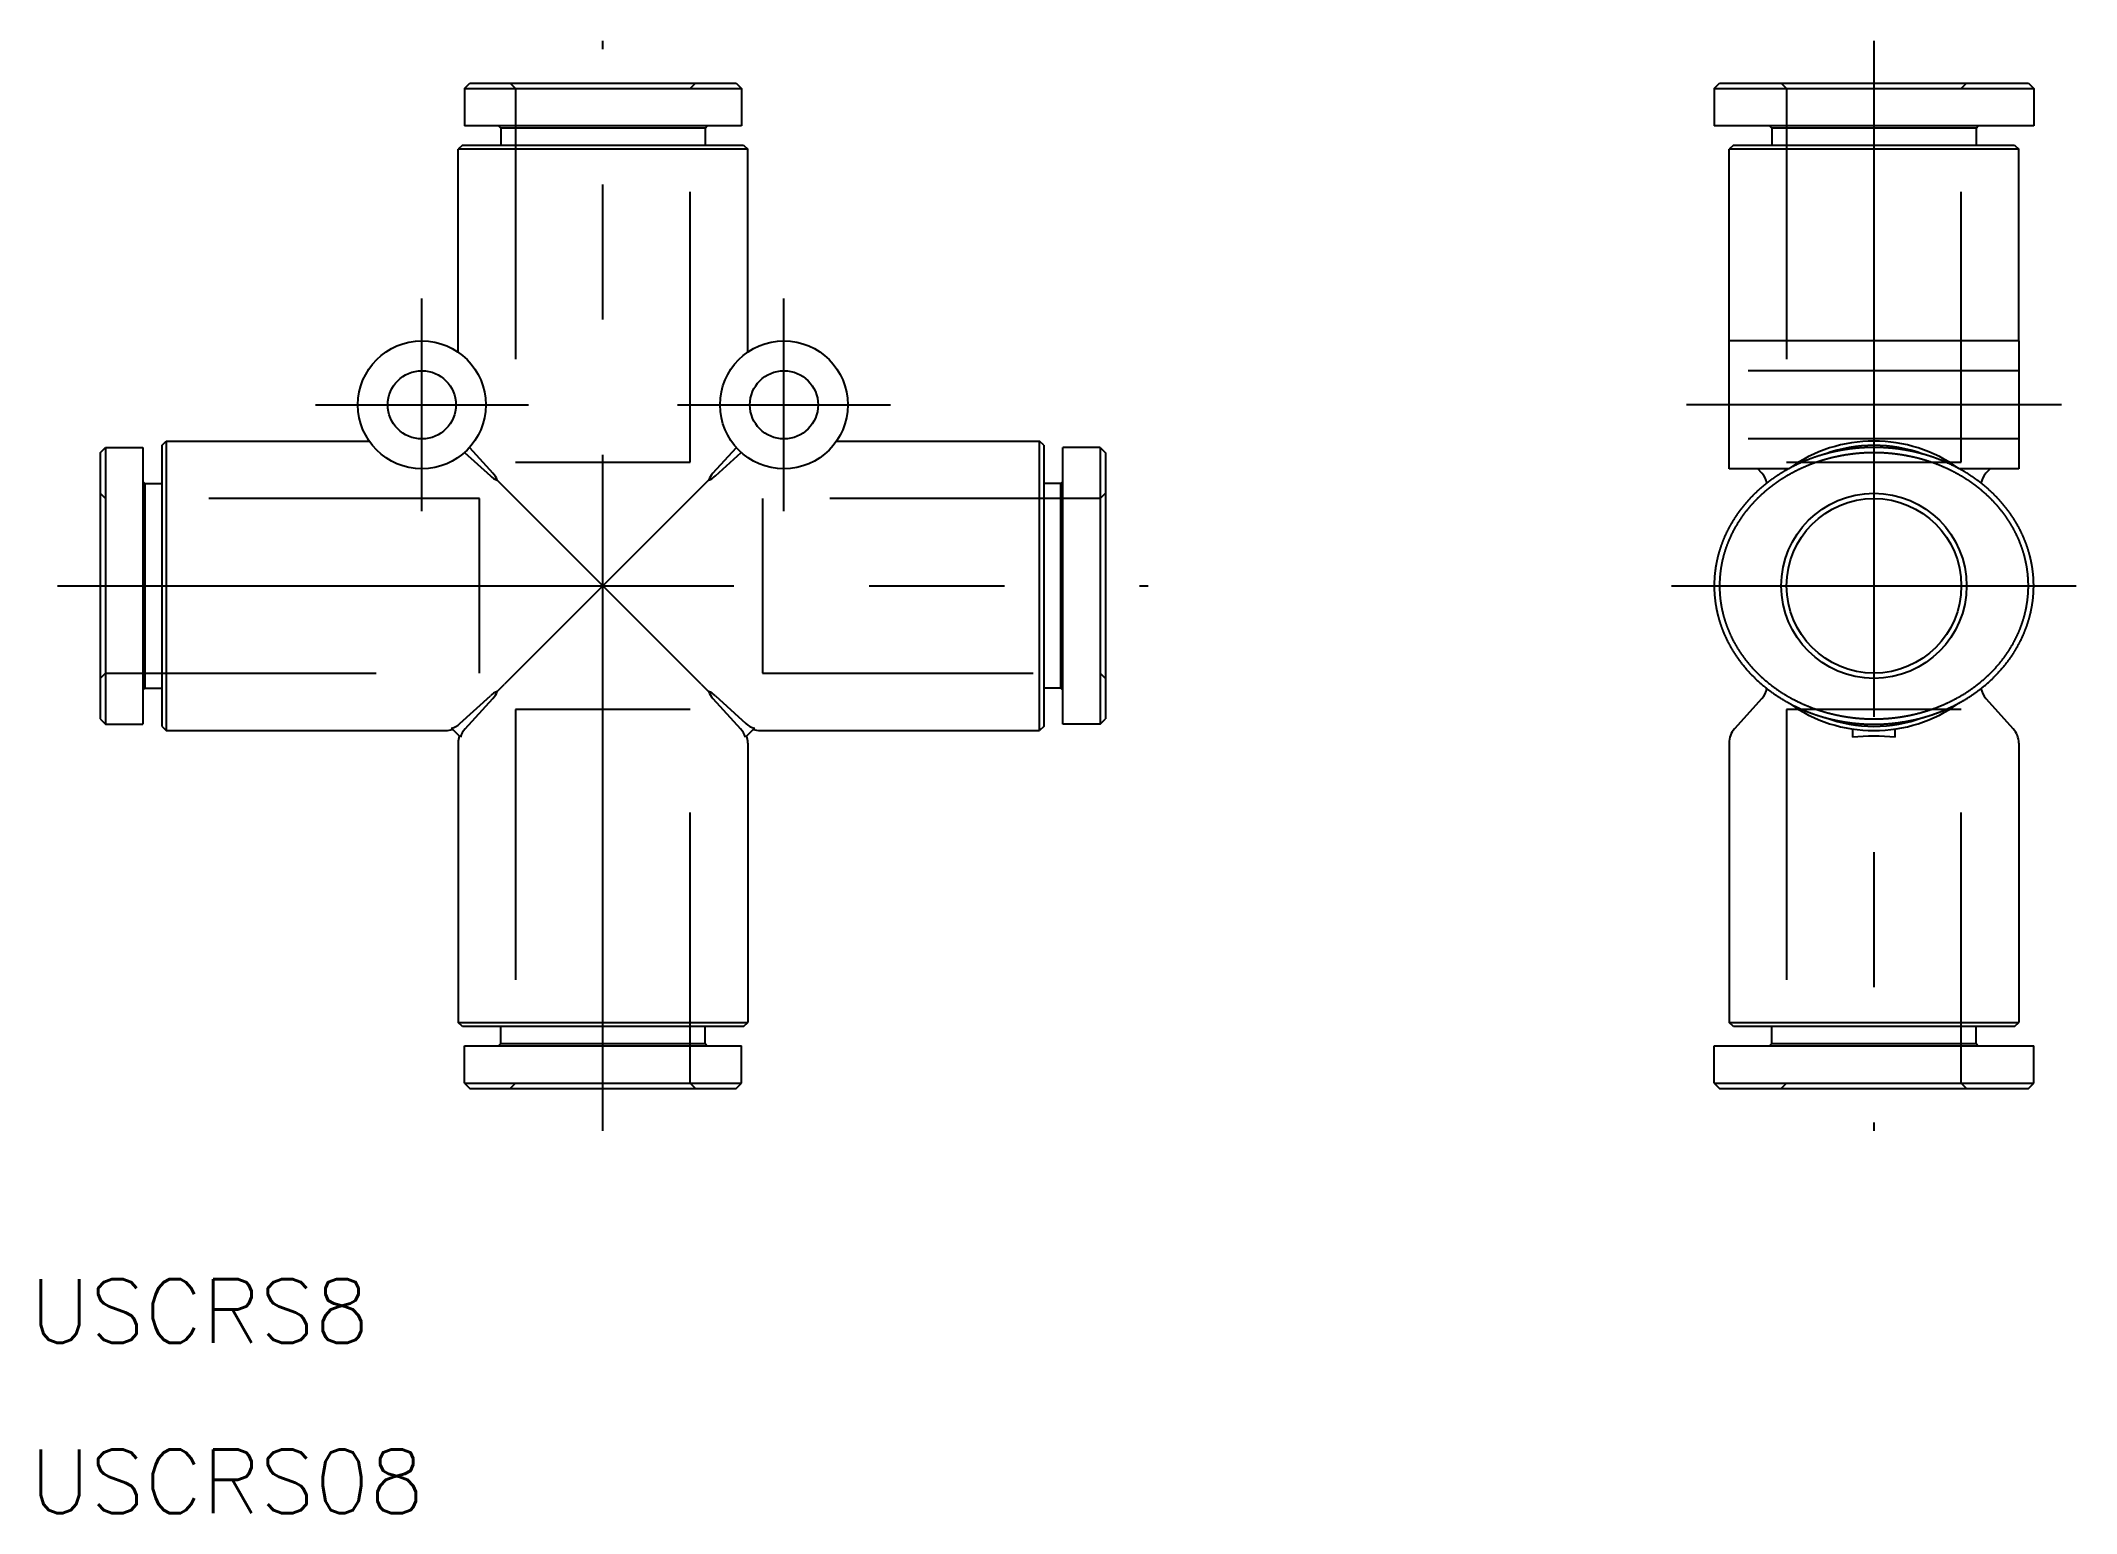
# Model space of a CAD drawing. Extents: x -26.4 to 69.2, y -43.6 to 25.6.
import ezdxf

# ---------------------------------------------------------------- set-up
doc = ezdxf.new("R2010")
doc.units = 0
doc.linetypes.add('CENTER', pattern=[50.8, 31.75, -6.35, 6.35, -6.35])
doc.linetypes.add('DASHED', pattern=[19.05, 12.7, -6.35])
doc.layers.get('0').update_dxf_attribs({"linetype": 'CONTINUOUS'})
doc.layers.add('CENTER', color=1, linetype='CENTER')
doc.styles.get("Standard").update_dxf_attribs({"font": 'txt.shx', "height": 3, "bigfont": 'bigfont.shx'})

msp = doc.modelspace()

# ---------------------------------------------------------------- texts
at = {"color": 7, "linetype": 'CONTINUOUS'}
for s, p in [('USCRS8', (-26.91, -35.555)), ('USCRS08', (-26.91, -43.555))]:
    msp.add_text(s, height=3, dxfattribs=at).set_placement(p)

# ---------------------------------------------------------------- linework, layer by layer
at = {"color": 7, "linetype": 'CONTINUOUS'}
for p, q in [((-6.5, 23.35), (-6.25, 23.6)), ((-6.5, 23.35), (6.5, 23.35)), ((-6.5, 23.35), (-6.5, 21.6)), ((-6.25, 23.6), (6.25, 23.6)), ((6.25, 23.6), (6.5, 23.35)), ((6.5, 23.35), (6.5, 21.6)), ((52.174, 23.35), (52.424, 23.6)), ((52.174, 23.35), (59.674, 23.35)), ((52.174, 23.35), (52.174, 21.6)), ((52.424, 23.6), (59.674, 23.6)), ((59.674, 23.6), (66.924, 23.6)), ((59.674, 23.35), (67.174, 23.35)), ((66.924, 23.6), (67.174, 23.35)), ((67.174, 23.35), (67.174, 21.6)), ((6.5, 21.6), (-6.5, 21.6)), ((-4.8, 21.5), (-4.9, 21.6)), ((4.8, 21.5), (-4.8, 21.5)), ((-4.8, 21.5), (-4.8, 20.7)), ((4.8, 21.5), (4.9, 21.6)), ((4.8, 21.5), (4.8, 20.7)), ((67.174, 21.6), (52.174, 21.6)), ((54.874, 21.5), (54.774, 21.6)), ((64.474, 21.5), (54.874, 21.5)), ((54.874, 21.5), (54.874, 20.7)), ((64.474, 21.5), (64.574, 21.6)), ((64.474, 21.5), (64.474, 20.7)), ((-6.6, 20.7), (-6.8, 20.5)), ((-6.8, 10.972), (-6.8, 20.5)), ((6.8, 20.5), (-6.8, 20.5)), ((-6.6, 20.7), (6.6, 20.7)), ((6.6, 20.7), (6.8, 20.5)), ((6.8, 10.972), (6.8, 20.5)), ((53.074, 20.7), (52.874, 20.5)), ((66.474, 20.5), (52.874, 20.5)), ((52.874, 11.5), (52.874, 20.5)), ((53.074, 20.7), (66.274, 20.7)), ((66.274, 20.7), (66.474, 20.5)), ((66.474, 11.5), (66.474, 20.5)), ((66.474, 11.5), (52.874, 11.5)), ((52.874, 5.5), (52.874, 11.5)), ((66.474, 11.5), (66.474, 5.5)), ((-20.7, 6.6), (-20.5, 6.8)), ((-20.5, 6.8), (-20.5, -6.8)), ((-20.5, 6.8), (-10.972, 6.8)), ((10.972, 6.8), (20.5, 6.8)), ((20.5, -6.8), (20.5, 6.8)), ((20.7, 6.6), (20.5, 6.8)), ((-23.6, 6.25), (-23.35, 6.5)), ((-23.6, 6.25), (-23.6, -6.25)), ((-23.35, 6.5), (-23.35, -6.5)), ((-23.35, 6.5), (-21.6, 6.5)), ((-21.6, 6.5), (-21.6, -6.5)), ((-20.7, -6.6), (-20.7, 6.6)), ((-6.496, 6.268), (-5.285, 5.161)), ((-6.268, 6.496), (-5.161, 5.285)), ((5.161, 5.285), (6.268, 6.496)), ((5.285, 5.161), (6.496, 6.268)), ((20.7, 6.6), (20.7, -6.6)), ((21.6, -6.5), (21.6, 6.5)), ((23.35, 6.5), (21.6, 6.5)), ((23.35, 6.5), (23.35, -6.5)), ((23.35, 6.5), (23.6, 6.25)), ((23.6, 6.25), (23.6, -6.25)), ((-21.5, 4.8), (-21.6, 4.9)), ((-21.5, 4.8), (-21.5, -4.8)), ((-21.5, 4.8), (-20.7, 4.8)), ((-4.962, 4.962), (-4.616, 4.616)), ((4.616, 4.616), (4.962, 4.962)), ((21.5, 4.8), (20.7, 4.8)), ((21.5, 4.8), (21.6, 4.9)), ((21.5, -4.8), (21.5, 4.8)), ((55.676, 5.5), (52.874, 5.5)), ((54.418, 5.285), (54.224, 5.5)), ((66.474, 5.5), (63.673, 5.5)), ((64.931, 5.285), (65.124, 5.5)), ((-4.616, 4.616), (0, 0)), ((0, 0), (4.616, 4.616)), ((0, 0), (-4.616, -4.616)), ((4.616, -4.616), (0, 0)), ((-4.962, -4.962), (-4.616, -4.616)), ((4.616, -4.616), (4.962, -4.962)), ((-21.5, -4.8), (-21.6, -4.9)), ((-21.5, -4.8), (-20.7, -4.8)), ((-6.714, -6.467), (-5.285, -5.161)), ((-6.467, -6.714), (-5.161, -5.285)), ((5.161, -5.285), (6.467, -6.714)), ((5.285, -5.161), (6.714, -6.467)), ((21.5, -4.8), (20.7, -4.8)), ((21.5, -4.8), (21.6, -4.9)), ((54.418, -5.285), (53.131, -6.715)), ((64.931, -5.285), (66.218, -6.715)), ((-23.6, -6.25), (-23.35, -6.5)), ((-23.35, -6.5), (-21.6, -6.5)), ((-20.7, -6.6), (-20.5, -6.8)), ((-6.688, -7.112), (-7.112, -6.688)), ((7.112, -6.688), (6.688, -7.112)), ((20.7, -6.6), (20.5, -6.8)), ((23.35, -6.5), (21.6, -6.5)), ((23.35, -6.5), (23.6, -6.25)), ((-20.5, -6.8), (-7.384, -6.8)), ((-6.8, -7.384), (-6.8, -20.5)), ((6.8, -7.384), (6.8, -20.5)), ((7.384, -6.8), (20.5, -6.8)), ((52.874, -7.384), (52.874, -20.5)), ((58.674, -6.726), (58.674, -7.112)), ((60.674, -7.112), (60.674, -6.726)), ((66.474, -7.384), (66.474, -20.5)), ((-6.8, -20.5), (6.8, -20.5)), ((-6.6, -20.7), (-6.8, -20.5)), ((6.6, -20.7), (-6.6, -20.7)), ((-4.8, -21.5), (-4.8, -20.7)), ((4.8, -21.5), (4.8, -20.7)), ((6.6, -20.7), (6.8, -20.5)), ((52.874, -20.5), (66.474, -20.5)), ((53.074, -20.7), (52.874, -20.5)), ((66.274, -20.7), (53.074, -20.7)), ((54.874, -21.5), (54.874, -20.7)), ((64.474, -21.5), (64.474, -20.7)), ((66.274, -20.7), (66.474, -20.5)), ((-6.5, -21.6), (6.5, -21.6)), ((-6.5, -23.35), (-6.5, -21.6)), ((-4.8, -21.5), (-4.9, -21.6)), ((-4.8, -21.5), (4.8, -21.5)), ((4.8, -21.5), (4.9, -21.6)), ((6.5, -23.35), (6.5, -21.6)), ((52.174, -21.6), (67.174, -21.6)), ((52.174, -23.35), (52.174, -21.6)), ((54.874, -21.5), (54.774, -21.6)), ((54.874, -21.5), (64.474, -21.5)), ((64.474, -21.5), (64.574, -21.6)), ((67.174, -23.35), (67.174, -21.6)), ((-6.5, -23.35), (6.5, -23.35)), ((-6.5, -23.35), (-6.25, -23.6)), ((-6.25, -23.6), (6.25, -23.6)), ((6.25, -23.6), (6.5, -23.35)), ((52.174, -23.35), (59.674, -23.35)), ((52.174, -23.35), (52.424, -23.6)), ((52.424, -23.6), (59.674, -23.6)), ((59.674, -23.35), (67.174, -23.35)), ((59.674, -23.6), (66.924, -23.6)), ((66.924, -23.6), (67.174, -23.35))]:
    msp.add_line(p, q, dxfattribs=at)
at = {"color": 3, "linetype": 'DASHED'}
for p, q in [((-4.35, 23.6), (-4.1, 23.35)), ((-4.1, 23.35), (-4.1, 5.8)), ((4.1, 23.35), (4.35, 23.6)), ((4.1, 5.8), (4.1, 23.35)), ((55.324, 23.6), (55.574, 23.35)), ((55.574, 23.35), (55.574, 5.8)), ((63.774, 23.35), (64.024, 23.6)), ((63.774, 5.8), (63.774, 23.35)), ((66.474, 10.1), (52.874, 10.1)), ((66.474, 6.9), (52.874, 6.9)), ((-4.1, 5.8), (4.1, 5.8)), ((55.574, 5.8), (63.774, 5.8)), ((-23.35, 4.1), (-23.6, 4.35)), ((-5.8, 4.1), (-23.35, 4.1)), ((-5.8, -4.1), (-5.8, 4.1)), ((23.35, 4.1), (7.5, 4.1)), ((7.5, 4.1), (7.5, -4.1)), ((23.6, 4.35), (23.35, 4.1)), ((-23.6, -4.35), (-23.35, -4.1)), ((-23.35, -4.1), (-5.8, -4.1)), ((7.5, -4.1), (23.35, -4.1)), ((23.35, -4.1), (23.6, -4.35)), ((-4.1, -5.8), (-4.1, -23.35)), ((4.1, -5.8), (-4.1, -5.8)), ((4.1, -23.35), (4.1, -5.8)), ((63.774, -5.8), (55.574, -5.8)), ((55.574, -5.8), (55.574, -23.35)), ((63.774, -23.35), (63.774, -5.8)), ((-4.1, -23.35), (-4.35, -23.6)), ((4.35, -23.6), (4.1, -23.35)), ((55.574, -23.35), (55.324, -23.6)), ((64.024, -23.6), (63.774, -23.35))]:
    msp.add_line(p, q, dxfattribs=at)
at = {"color": 7}
for points in [[(59.674, -6.5, 0), (59.688, -6.5, 0), (59.701, -6.5, 0), (59.715, -6.5, 0), (59.728, -6.5, 0), (59.742, -6.5, 0), (59.755, -6.5, 0), (59.769, -6.5, 0), (59.782, -6.499, 0), (59.796, -6.499, 0), (59.809, -6.499, 0), (59.823, -6.499, 0), (59.836, -6.499, 0), (59.85, -6.498, 0), (59.863, -6.498, 0), (59.877, -6.498, 0), (59.89, -6.497, 0), (59.904, -6.497, 0), (59.917, -6.497, 0), (59.931, -6.496, 0), (59.944, -6.496, 0), (59.958, -6.495, 0), (59.971, -6.495, 0), (59.985, -6.495, 0), (59.998, -6.494, 0), (60.012, -6.494, 0), (60.026, -6.493, 0), (60.039, -6.492, 0), (60.053, -6.492, 0), (60.066, -6.491, 0), (60.08, -6.491, 0), (60.094, -6.49, 0), (60.107, -6.489, 0), (60.121, -6.489, 0), (60.135, -6.488, 0), (60.148, -6.487, 0), (60.162, -6.486, 0), (60.176, -6.486, 0), (60.19, -6.485, 0), (60.203, -6.484, 0), (60.217, -6.483, 0), (60.231, -6.482, 0), (60.245, -6.481, 0), (60.259, -6.48, 0), (60.273, -6.479, 0), (60.287, -6.478, 0), (60.301, -6.477, 0), (60.315, -6.476, 0), (60.329, -6.475, 0), (60.343, -6.474, 0), (60.357, -6.473, 0), (60.371, -6.472, 0), (60.385, -6.471, 0), (60.4, -6.47, 0), (60.414, -6.468, 0), (60.428, -6.467, 0), (60.442, -6.466, 0), (60.457, -6.465, 0), (60.471, -6.463, 0), (60.485, -6.462, 0), (60.5, -6.461, 0), (60.514, -6.459, 0), (60.529, -6.458, 0), (60.543, -6.456, 0), (60.558, -6.455, 0), (60.573, -6.453, 0), (60.587, -6.452, 0), (60.602, -6.45, 0), (60.617, -6.448, 0), (60.632, -6.447, 0), (60.647, -6.445, 0), (60.661, -6.443, 0), (60.676, -6.442, 0), (60.691, -6.44, 0), (60.707, -6.438, 0), (60.722, -6.436, 0), (60.737, -6.434, 0), (60.752, -6.433, 0), (60.767, -6.431, 0), (60.783, -6.429, 0), (60.798, -6.427, 0), (60.814, -6.425, 0), (60.829, -6.422, 0), (60.845, -6.42, 0), (60.86, -6.418, 0), (60.876, -6.416, 0), (60.892, -6.414, 0), (60.908, -6.412, 0), (60.924, -6.409, 0), (60.94, -6.407, 0), (60.956, -6.404, 0), (60.972, -6.402, 0), (60.988, -6.4, 0), (61.004, -6.397, 0), (61.02, -6.394, 0), (61.037, -6.392, 0), (61.053, -6.389, 0), (61.07, -6.387, 0), (61.086, -6.384, 0), (61.103, -6.381, 0), (61.12, -6.378, 0), (61.136, -6.375, 0), (61.153, -6.372, 0), (61.17, -6.369, 0), (61.187, -6.366, 0), (61.204, -6.363, 0), (61.221, -6.36, 0), (61.238, -6.357, 0), (61.255, -6.354, 0), (61.273, -6.351, 0), (61.29, -6.347, 0), (61.307, -6.344, 0), (61.325, -6.341, 0), (61.343, -6.337, 0), (61.36, -6.334, 0), (61.378, -6.33, 0), (61.395, -6.327, 0), (61.413, -6.323, 0), (61.431, -6.319, 0), (61.449, -6.315, 0), (61.467, -6.312, 0), (61.485, -6.308, 0), (61.503, -6.304, 0), (61.521, -6.3, 0), (61.539, -6.296, 0), (61.557, -6.292, 0), (61.575, -6.288, 0), (61.593, -6.284, 0), (61.612, -6.279, 0), (61.63, -6.275, 0), (61.648, -6.271, 0), (61.667, -6.266, 0), (61.685, -6.262, 0), (61.704, -6.257, 0), (61.722, -6.253, 0), (61.741, -6.248, 0), (61.76, -6.243, 0), (61.778, -6.239, 0), (61.797, -6.234, 0), (61.816, -6.229, 0), (61.835, -6.224, 0), (61.853, -6.219, 0), (61.872, -6.214, 0), (61.891, -6.209, 0), (61.91, -6.204, 0), (61.929, -6.199, 0), (61.948, -6.194, 0), (61.967, -6.188, 0), (61.986, -6.183, 0), (62.005, -6.178, 0), (62.025, -6.172, 0), (62.044, -6.167, 0), (62.063, -6.161, 0), (62.082, -6.155, 0), (62.101, -6.15, 0), (62.121, -6.144, 0), (62.14, -6.138, 0), (62.159, -6.132, 0), (62.179, -6.126, 0), (62.198, -6.12, 0), (62.218, -6.114, 0), (62.237, -6.108, 0), (62.256, -6.102, 0), (62.276, -6.096, 0), (62.295, -6.09, 0), (62.315, -6.083, 0), (62.334, -6.077, 0), (62.354, -6.07, 0), (62.374, -6.064, 0), (62.393, -6.057, 0), (62.413, -6.051, 0), (62.433, -6.044, 0), (62.452, -6.037, 0), (62.472, -6.03, 0), (62.492, -6.024, 0), (62.511, -6.017, 0), (62.531, -6.01, 0), (62.551, -6.003, 0), (62.571, -5.995, 0), (62.591, -5.988, 0), (62.61, -5.981, 0), (62.63, -5.974, 0), (62.65, -5.966, 0), (62.67, -5.959, 0), (62.69, -5.951, 0), (62.71, -5.944, 0), (62.729, -5.936, 0), (62.749, -5.928, 0), (62.769, -5.921, 0), (62.789, -5.913, 0), (62.809, -5.905, 0), (62.829, -5.897, 0), (62.849, -5.889, 0), (62.869, -5.881, 0), (62.889, -5.873, 0), (62.909, -5.864, 0), (62.928, -5.856, 0), (62.949, -5.848, 0), (62.968, -5.839, 0), (62.988, -5.831, 0), (63.008, -5.822, 0), (63.028, -5.814, 0), (63.048, -5.805, 0), (63.068, -5.796, 0), (63.088, -5.788, 0), (63.108, -5.779, 0), (63.128, -5.77, 0), (63.148, -5.761, 0), (63.168, -5.752, 0), (63.188, -5.743, 0), (63.208, -5.733, 0), (63.228, -5.724, 0), (63.248, -5.715, 0), (63.268, -5.705, 0), (63.288, -5.696, 0), (63.308, -5.686, 0), (63.328, -5.677, 0), (63.347, -5.667, 0), (63.367, -5.657, 0), (63.387, -5.647, 0), (63.407, -5.638, 0), (63.427, -5.628, 0), (63.447, -5.618, 0), (63.467, -5.607, 0), (63.487, -5.597, 0), (63.507, -5.587, 0), (63.527, -5.577, 0), (63.547, -5.566, 0), (63.567, -5.556, 0), (63.586, -5.546, 0), (63.606, -5.535, 0), (63.626, -5.524, 0), (63.646, -5.514, 0), (63.666, -5.503, 0), (63.686, -5.492, 0), (63.706, -5.481, 0), (63.725, -5.47, 0), (63.745, -5.459, 0), (63.765, -5.448, 0), (63.785, -5.437, 0), (63.804, -5.426, 0), (63.824, -5.414, 0), (63.844, -5.403, 0), (63.863, -5.391, 0), (63.883, -5.38, 0), (63.903, -5.368, 0), (63.922, -5.357, 0), (63.942, -5.345, 0), (63.962, -5.333, 0), (63.981, -5.321, 0), (64.001, -5.309, 0), (64.02, -5.297, 0), (64.04, -5.285, 0), (64.059, -5.273, 0), (64.079, -5.261, 0), (64.098, -5.249, 0), (64.118, -5.236, 0), (64.137, -5.224, 0), (64.156, -5.212, 0), (64.176, -5.199, 0), (64.195, -5.186, 0), (64.214, -5.174, 0), (64.234, -5.161, 0), (64.253, -5.148, 0), (64.272, -5.135, 0), (64.291, -5.122, 0), (64.31, -5.109, 0), (64.329, -5.096, 0), (64.349, -5.083, 0), (64.368, -5.07, 0), (64.387, -5.057, 0), (64.406, -5.043, 0), (64.425, -5.03, 0), (64.444, -5.017, 0), (64.463, -5.003, 0), (64.481, -4.989, 0), (64.5, -4.976, 0), (64.519, -4.962, 0), (64.538, -4.948, 0), (64.556, -4.934, 0), (64.575, -4.92, 0), (64.594, -4.906, 0), (64.612, -4.892, 0), (64.631, -4.878, 0), (64.649, -4.864, 0), (64.668, -4.85, 0), (64.686, -4.835, 0), (64.705, -4.821, 0), (64.723, -4.807, 0), (64.741, -4.792, 0), (64.76, -4.777, 0), (64.778, -4.763, 0), (64.796, -4.748, 0), (64.814, -4.733, 0), (64.832, -4.719, 0), (64.85, -4.704, 0), (64.868, -4.689, 0), (64.886, -4.674, 0), (64.904, -4.659, 0), (64.922, -4.644, 0), (64.94, -4.628, 0), (64.958, -4.613, 0), (64.975, -4.598, 0), (64.993, -4.583, 0), (65.011, -4.567, 0), (65.028, -4.552, 0), (65.046, -4.536, 0), (65.063, -4.521, 0), (65.081, -4.505, 0), (65.098, -4.489, 0), (65.115, -4.474, 0), (65.132, -4.458, 0), (65.15, -4.442, 0), (65.167, -4.426, 0), (65.184, -4.41, 0), (65.201, -4.394, 0), (65.218, -4.378, 0), (65.235, -4.362, 0), (65.251, -4.346, 0), (65.268, -4.33, 0), (65.285, -4.313, 0), (65.302, -4.297, 0), (65.318, -4.28, 0), (65.335, -4.264, 0), (65.351, -4.248, 0), (65.368, -4.231, 0), (65.384, -4.214, 0), (65.4, -4.198, 0), (65.417, -4.181, 0), (65.433, -4.164, 0), (65.449, -4.148, 0), (65.465, -4.131, 0), (65.481, -4.114, 0), (65.497, -4.097, 0), (65.513, -4.08, 0), (65.529, -4.063, 0), (65.544, -4.046, 0), (65.56, -4.029, 0), (65.576, -4.012, 0), (65.591, -3.994, 0), (65.607, -3.977, 0), (65.622, -3.96, 0), (65.637, -3.942, 0), (65.653, -3.925, 0), (65.668, -3.908, 0), (65.683, -3.89, 0), (65.698, -3.873, 0), (65.713, -3.855, 0), (65.728, -3.837, 0), (65.743, -3.82, 0), (65.757, -3.802, 0), (65.772, -3.784, 0), (65.787, -3.767, 0), (65.801, -3.749, 0), (65.816, -3.731, 0), (65.83, -3.713, 0), (65.844, -3.695, 0), (65.859, -3.677, 0), (65.873, -3.659, 0), (65.887, -3.641, 0), (65.901, -3.623, 0), (65.915, -3.605, 0), (65.929, -3.587, 0), (65.942, -3.569, 0), (65.956, -3.551, 0), (65.97, -3.533, 0), (65.983, -3.514, 0), (65.997, -3.496, 0), (66.01, -3.478, 0), (66.024, -3.459, 0), (66.037, -3.441, 0), (66.05, -3.423, 0), (66.063, -3.404, 0), (66.076, -3.386, 0), (66.089, -3.367, 0), (66.102, -3.349, 0), (66.115, -3.33, 0), (66.128, -3.312, 0), (66.141, -3.293, 0), (66.153, -3.274, 0), (66.166, -3.256, 0), (66.178, -3.237, 0), (66.19, -3.218, 0), (66.203, -3.2, 0), (66.215, -3.181, 0), (66.227, -3.162, 0), (66.239, -3.143, 0), (66.251, -3.124, 0), (66.263, -3.106, 0), (66.275, -3.087, 0), (66.286, -3.068, 0), (66.298, -3.049, 0), (66.31, -3.03, 0), (66.321, -3.011, 0), (66.333, -2.992, 0), (66.344, -2.973, 0), (66.355, -2.954, 0), (66.366, -2.935, 0), (66.377, -2.916, 0), (66.388, -2.897, 0), (66.399, -2.878, 0), (66.41, -2.859, 0), (66.421, -2.839, 0), (66.432, -2.82, 0), (66.442, -2.801, 0), (66.453, -2.782, 0), (66.463, -2.763, 0), (66.474, -2.743, 0), (66.484, -2.724, 0), (66.494, -2.705, 0), (66.504, -2.685, 0), (66.514, -2.666, 0), (66.524, -2.647, 0), (66.534, -2.627, 0), (66.544, -2.608, 0), (66.554, -2.589, 0), (66.564, -2.569, 0), (66.573, -2.55, 0), (66.583, -2.53, 0), (66.592, -2.511, 0), (66.602, -2.491, 0), (66.611, -2.472, 0), (66.62, -2.452, 0), (66.629, -2.433, 0), (66.638, -2.413, 0), (66.647, -2.394, 0), (66.656, -2.374, 0), (66.665, -2.354, 0), (66.674, -2.335, 0), (66.683, -2.315, 0), (66.691, -2.295, 0), (66.7, -2.276, 0), (66.708, -2.256, 0), (66.716, -2.236, 0), (66.725, -2.217, 0), (66.733, -2.197, 0), (66.741, -2.177, 0), (66.749, -2.157, 0), (66.757, -2.138, 0), (66.765, -2.118, 0), (66.773, -2.098, 0), (66.781, -2.078, 0), (66.788, -2.058, 0), (66.796, -2.039, 0), (66.803, -2.019, 0), (66.811, -1.999, 0), (66.818, -1.979, 0), (66.826, -1.959, 0), (66.833, -1.939, 0), (66.84, -1.919, 0), (66.847, -1.899, 0), (66.854, -1.88, 0), (66.861, -1.86, 0), (66.868, -1.84, 0), (66.874, -1.82, 0), (66.881, -1.8, 0), (66.888, -1.78, 0), (66.894, -1.76, 0), (66.901, -1.74, 0), (66.907, -1.72, 0), (66.913, -1.7, 0), (66.92, -1.68, 0), (66.926, -1.66, 0), (66.932, -1.639, 0), (66.938, -1.619, 0), (66.944, -1.599, 0), (66.95, -1.579, 0), (66.955, -1.559, 0), (66.961, -1.539, 0), (66.967, -1.519, 0), (66.972, -1.499, 0), (66.978, -1.479, 0), (66.983, -1.459, 0), (66.988, -1.438, 0), (66.994, -1.418, 0), (66.999, -1.398, 0), (67.004, -1.378, 0), (67.009, -1.358, 0), (67.014, -1.338, 0), (67.019, -1.317, 0), (67.023, -1.297, 0), (67.028, -1.277, 0), (67.033, -1.257, 0), (67.037, -1.236, 0), (67.042, -1.216, 0), (67.046, -1.196, 0), (67.051, -1.176, 0), (67.055, -1.156, 0), (67.059, -1.135, 0), (67.063, -1.115, 0), (67.067, -1.095, 0), (67.071, -1.074, 0), (67.075, -1.054, 0), (67.079, -1.034, 0), (67.083, -1.014, 0), (67.086, -0.993, 0), (67.09, -0.973, 0), (67.093, -0.953, 0), (67.097, -0.932, 0), (67.1, -0.912, 0), (67.103, -0.892, 0), (67.107, -0.871, 0), (67.11, -0.851, 0), (67.113, -0.831, 0), (67.116, -0.81, 0), (67.119, -0.79, 0), (67.122, -0.77, 0), (67.124, -0.749, 0), (67.127, -0.729, 0), (67.13, -0.709, 0), (67.132, -0.688, 0), (67.135, -0.668, 0), (67.137, -0.648, 0), (67.139, -0.627, 0), (67.142, -0.607, 0), (67.144, -0.587, 0), (67.146, -0.566, 0), (67.148, -0.546, 0), (67.15, -0.525, 0), (67.152, -0.505, 0), (67.153, -0.485, 0), (67.155, -0.464, 0), (67.157, -0.444, 0), (67.158, -0.423, 0), (67.16, -0.403, 0), (67.161, -0.383, 0), (67.163, -0.362, 0), (67.164, -0.342, 0), (67.165, -0.321, 0), (67.166, -0.301, 0), (67.167, -0.281, 0), (67.168, -0.26, 0), (67.169, -0.24, 0), (67.17, -0.219, 0), (67.171, -0.199, 0), (67.171, -0.179, 0), (67.172, -0.158, 0), (67.173, -0.138, 0), (67.173, -0.117, 0), (67.174, -0.097, 0), (67.174, -0.076, 0), (67.174, -0.056, 0), (67.174, -0.036, 0), (67.174, -0.015, 0), (67.174, 0.005, 0), (67.174, 0.026, 0), (67.174, 0.046, 0), (67.174, 0.067, 0), (67.174, 0.087, 0), (67.173, 0.107, 0), (67.173, 0.128, 0), (67.172, 0.148, 0), (67.172, 0.169, 0), (67.171, 0.189, 0), (67.171, 0.209, 0), (67.17, 0.23, 0), (67.169, 0.25, 0), (67.168, 0.271, 0), (67.167, 0.291, 0), (67.166, 0.311, 0), (67.165, 0.332, 0), (67.163, 0.352, 0), (67.162, 0.372, 0), (67.161, 0.393, 0), (67.159, 0.413, 0), (67.158, 0.434, 0), (67.156, 0.454, 0), (67.154, 0.474, 0), (67.153, 0.495, 0), (67.151, 0.515, 0), (67.149, 0.535, 0), (67.147, 0.556, 0), (67.145, 0.576, 0), (67.143, 0.596, 0), (67.141, 0.617, 0), (67.138, 0.637, 0), (67.136, 0.657, 0), (67.133, 0.677, 0), (67.131, 0.698, 0), (67.129, 0.718, 0), (67.126, 0.738, 0), (67.123, 0.759, 0), (67.12, 0.779, 0), (67.118, 0.799, 0), (67.115, 0.819, 0), (67.112, 0.84, 0), (67.108, 0.86, 0), (67.105, 0.88, 0), (67.102, 0.9, 0), (67.099, 0.92, 0), (67.095, 0.941, 0), (67.092, 0.961, 0), (67.088, 0.981, 0), (67.085, 1.001, 0), (67.081, 1.021, 0), (67.077, 1.041, 0), (67.074, 1.061, 0), (67.07, 1.082, 0), (67.066, 1.102, 0), (67.062, 1.122, 0), (67.058, 1.142, 0), (67.053, 1.162, 0), (67.049, 1.182, 0), (67.045, 1.202, 0), (67.041, 1.222, 0), (67.036, 1.242, 0), (67.032, 1.262, 0), (67.027, 1.282, 0), (67.022, 1.302, 0), (67.018, 1.322, 0), (67.013, 1.342, 0), (67.008, 1.361, 0), (67.003, 1.381, 0), (66.998, 1.401, 0), (66.993, 1.421, 0), (66.988, 1.441, 0), (66.982, 1.461, 0), (66.977, 1.481, 0), (66.972, 1.5, 0), (66.966, 1.52, 0), (66.961, 1.54, 0), (66.955, 1.56, 0), (66.95, 1.579, 0), (66.944, 1.599, 0), (66.938, 1.619, 0), (66.932, 1.638, 0), (66.926, 1.658, 0), (66.92, 1.677, 0), (66.914, 1.697, 0), (66.908, 1.717, 0), (66.902, 1.736, 0), (66.896, 1.756, 0), (66.889, 1.775, 0), (66.883, 1.795, 0), (66.876, 1.814, 0), (66.87, 1.833, 0), (66.863, 1.853, 0), (66.856, 1.872, 0), (66.85, 1.892, 0), (66.843, 1.911, 0), (66.836, 1.93, 0), (66.829, 1.95, 0), (66.822, 1.969, 0), (66.815, 1.988, 0), (66.808, 2.007, 0), (66.801, 2.026, 0), (66.793, 2.046, 0), (66.786, 2.065, 0), (66.778, 2.084, 0), (66.771, 2.103, 0), (66.763, 2.122, 0), (66.756, 2.141, 0), (66.748, 2.16, 0), (66.74, 2.179, 0), (66.733, 2.198, 0), (66.725, 2.217, 0), (66.717, 2.236, 0), (66.709, 2.255, 0), (66.701, 2.273, 0), (66.692, 2.292, 0), (66.684, 2.311, 0), (66.676, 2.33, 0), (66.668, 2.348, 0), (66.659, 2.367, 0), (66.651, 2.386, 0), (66.642, 2.404, 0), (66.634, 2.423, 0), (66.625, 2.442, 0), (66.616, 2.46, 0), (66.608, 2.479, 0), (66.599, 2.497, 0), (66.59, 2.516, 0), (66.581, 2.534, 0), (66.572, 2.552, 0), (66.563, 2.571, 0), (66.554, 2.589, 0), (66.544, 2.607, 0), (66.535, 2.626, 0), (66.526, 2.644, 0), (66.516, 2.662, 0), (66.507, 2.68, 0), (66.498, 2.698, 0), (66.488, 2.716, 0), (66.478, 2.734, 0), (66.469, 2.752, 0), (66.459, 2.77, 0), (66.449, 2.788, 0), (66.439, 2.806, 0), (66.43, 2.824, 0), (66.419, 2.842, 0), (66.409, 2.86, 0), (66.399, 2.877, 0), (66.389, 2.895, 0), (66.379, 2.913, 0), (66.369, 2.93, 0), (66.359, 2.948, 0), (66.348, 2.966, 0), (66.338, 2.983, 0), (66.327, 3.001, 0), (66.317, 3.018, 0), (66.306, 3.036, 0), (66.296, 3.053, 0), (66.285, 3.07, 0), (66.274, 3.088, 0), (66.263, 3.105, 0), (66.252, 3.122, 0), (66.242, 3.139, 0), (66.231, 3.157, 0), (66.219, 3.174, 0), (66.208, 3.191, 0), (66.197, 3.208, 0), (66.186, 3.225, 0), (66.175, 3.242, 0), (66.164, 3.259, 0), (66.152, 3.276, 0), (66.141, 3.293, 0), (66.129, 3.309, 0), (66.118, 3.326, 0), (66.106, 3.343, 0), (66.095, 3.36, 0), (66.083, 3.376, 0), (66.072, 3.393, 0), (66.06, 3.409, 0), (66.048, 3.426, 0), (66.036, 3.443, 0), (66.024, 3.459, 0), (66.012, 3.475, 0), (66, 3.492, 0), (65.988, 3.508, 0), (65.976, 3.524, 0), (65.964, 3.541, 0), (65.952, 3.557, 0), (65.94, 3.573, 0), (65.927, 3.589, 0), (65.915, 3.605, 0), (65.903, 3.621, 0), (65.89, 3.637, 0), (65.878, 3.653, 0), (65.865, 3.669, 0), (65.853, 3.685, 0), (65.84, 3.701, 0), (65.827, 3.717, 0), (65.814, 3.733, 0), (65.802, 3.748, 0), (65.789, 3.764, 0), (65.776, 3.78, 0), (65.763, 3.795, 0), (65.75, 3.811, 0), (65.737, 3.826, 0), (65.724, 3.842, 0), (65.711, 3.857, 0), (65.698, 3.873, 0), (65.685, 3.888, 0), (65.671, 3.903, 0), (65.658, 3.919, 0), (65.645, 3.934, 0), (65.631, 3.949, 0), (65.618, 3.964, 0), (65.605, 3.979, 0), (65.591, 3.994, 0), (65.578, 4.01, 0), (65.564, 4.025, 0), (65.55, 4.039, 0), (65.537, 4.054, 0), (65.523, 4.069, 0), (65.509, 4.084, 0), (65.495, 4.099, 0), (65.481, 4.114, 0), (65.467, 4.128, 0), (65.454, 4.143, 0), (65.439, 4.158, 0), (65.425, 4.172, 0), (65.411, 4.187, 0), (65.397, 4.201, 0), (65.383, 4.216, 0), (65.369, 4.23, 0), (65.355, 4.244, 0), (65.34, 4.259, 0), (65.326, 4.273, 0), (65.312, 4.287, 0), (65.297, 4.301, 0), (65.283, 4.316, 0), (65.268, 4.33, 0), (65.254, 4.344, 0), (65.239, 4.358, 0), (65.225, 4.372, 0), (65.21, 4.386, 0), (65.195, 4.4, 0), (65.18, 4.413, 0), (65.166, 4.427, 0), (65.151, 4.441, 0), (65.136, 4.455, 0), (65.121, 4.468, 0), (65.106, 4.482, 0), (65.091, 4.496, 0), (65.076, 4.509, 0), (65.061, 4.523, 0), (65.046, 4.536, 0), (65.031, 4.55, 0), (65.016, 4.563, 0), (65, 4.576, 0), (64.985, 4.59, 0), (64.97, 4.603, 0), (64.954, 4.616, 0), (64.939, 4.629, 0), (64.924, 4.642, 0), (64.908, 4.655, 0), (64.893, 4.668, 0), (64.877, 4.681, 0), (64.862, 4.694, 0), (64.846, 4.707, 0), (64.831, 4.72, 0), (64.815, 4.733, 0), (64.799, 4.746, 0), (64.784, 4.758, 0), (64.768, 4.771, 0), (64.752, 4.784, 0), (64.736, 4.796, 0), (64.72, 4.809, 0), (64.704, 4.821, 0), (64.688, 4.834, 0), (64.672, 4.846, 0), (64.656, 4.859, 0), (64.64, 4.871, 0), (64.624, 4.883, 0), (64.608, 4.896, 0), (64.592, 4.908, 0), (64.576, 4.92, 0), (64.56, 4.932, 0), (64.543, 4.944, 0), (64.527, 4.956, 0), (64.511, 4.968, 0), (64.494, 4.98, 0), (64.478, 4.992, 0), (64.462, 5.004, 0), (64.445, 5.015, 0), (64.429, 5.027, 0), (64.412, 5.039, 0), (64.396, 5.05, 0), (64.379, 5.062, 0), (64.362, 5.074, 0), (64.346, 5.085, 0), (64.329, 5.097, 0), (64.312, 5.108, 0), (64.296, 5.119, 0), (64.279, 5.131, 0), (64.262, 5.142, 0), (64.246, 5.153, 0), (64.229, 5.164, 0), (64.212, 5.176, 0), (64.195, 5.187, 0), (64.178, 5.198, 0), (64.161, 5.209, 0), (64.144, 5.22, 0), (64.127, 5.231, 0), (64.11, 5.241, 0), (64.093, 5.252, 0), (64.076, 5.263, 0), (64.059, 5.274, 0), (64.041, 5.284, 0), (64.024, 5.295, 0), (64.007, 5.306, 0), (63.99, 5.316, 0), (63.972, 5.327, 0), (63.955, 5.337, 0), (63.938, 5.348, 0), (63.921, 5.358, 0), (63.903, 5.368, 0), (63.886, 5.378, 0), (63.868, 5.389, 0), (63.851, 5.399, 0), (63.833, 5.409, 0), (63.816, 5.419, 0), (63.798, 5.429, 0), (63.781, 5.439, 0), (63.763, 5.449, 0), (63.746, 5.459, 0), (63.728, 5.469, 0), (63.71, 5.479, 0), (63.693, 5.488, 0), (63.675, 5.498, 0), (63.657, 5.508, 0), (63.639, 5.517, 0), (63.622, 5.527, 0), (63.604, 5.536, 0), (63.586, 5.546, 0), (63.568, 5.555, 0), (63.55, 5.565, 0), (63.532, 5.574, 0), (63.515, 5.583, 0), (63.497, 5.592, 0), (63.479, 5.602, 0), (63.461, 5.611, 0), (63.443, 5.62, 0), (63.425, 5.629, 0), (63.407, 5.638, 0), (63.389, 5.647, 0), (63.371, 5.656, 0), (63.352, 5.665, 0), (63.334, 5.673, 0), (63.316, 5.682, 0), (63.298, 5.691, 0), (63.28, 5.7, 0), (63.262, 5.708, 0), (63.243, 5.717, 0), (63.225, 5.725, 0), (63.207, 5.734, 0), (63.189, 5.742, 0), (63.17, 5.751, 0), (63.152, 5.759, 0), (63.134, 5.767, 0), (63.115, 5.776, 0), (63.097, 5.784, 0), (63.078, 5.792, 0), (63.06, 5.8, 0), (63.042, 5.808, 0), (63.023, 5.816, 0), (63.005, 5.824, 0), (62.986, 5.832, 0), (62.968, 5.84, 0), (62.949, 5.848, 0), (62.931, 5.855, 0), (62.912, 5.863, 0), (62.894, 5.871, 0), (62.875, 5.878, 0), (62.856, 5.886, 0), (62.838, 5.894, 0), (62.819, 5.901, 0), (62.8, 5.909, 0), (62.782, 5.916, 0), (62.763, 5.923, 0), (62.744, 5.931, 0), (62.725, 5.938, 0), (62.707, 5.945, 0), (62.688, 5.952, 0), (62.669, 5.959, 0), (62.65, 5.966, 0), (62.632, 5.973, 0), (62.613, 5.98, 0), (62.594, 5.987, 0), (62.575, 5.994, 0), (62.556, 6.001, 0), (62.537, 6.008, 0), (62.518, 6.015, 0), (62.499, 6.021, 0), (62.48, 6.028, 0), (62.461, 6.035, 0), (62.442, 6.041, 0), (62.423, 6.048, 0), (62.404, 6.054, 0), (62.385, 6.061, 0), (62.366, 6.067, 0), (62.347, 6.073, 0), (62.328, 6.079, 0), (62.309, 6.086, 0), (62.29, 6.092, 0), (62.271, 6.098, 0), (62.252, 6.104, 0), (62.233, 6.11, 0), (62.214, 6.116, 0), (62.194, 6.122, 0), (62.175, 6.128, 0), (62.156, 6.134, 0), (62.137, 6.14, 0), (62.117, 6.145, 0), (62.098, 6.151, 0), (62.079, 6.157, 0), (62.06, 6.162, 0), (62.041, 6.168, 0), (62.021, 6.174, 0), (62.002, 6.179, 0), (61.983, 6.185, 0), (61.963, 6.19, 0), (61.944, 6.195, 0), (61.925, 6.201, 0), (61.905, 6.206, 0), (61.886, 6.211, 0), (61.866, 6.216, 0), (61.847, 6.221, 0), (61.828, 6.226, 0), (61.808, 6.231, 0), (61.789, 6.236, 0), (61.769, 6.241, 0), (61.75, 6.246, 0), (61.73, 6.251, 0), (61.711, 6.256, 0), (61.691, 6.261, 0), (61.672, 6.265, 0), (61.652, 6.27, 0), (61.633, 6.274, 0), (61.613, 6.279, 0), (61.594, 6.284, 0), (61.574, 6.288, 0), (61.555, 6.292, 0), (61.535, 6.297, 0), (61.515, 6.301, 0), (61.496, 6.305, 0), (61.476, 6.31, 0), (61.457, 6.314, 0), (61.437, 6.318, 0), (61.417, 6.322, 0), (61.398, 6.326, 0), (61.378, 6.33, 0), (61.358, 6.334, 0), (61.339, 6.338, 0), (61.319, 6.342, 0), (61.299, 6.346, 0), (61.28, 6.349, 0), (61.26, 6.353, 0), (61.24, 6.357, 0), (61.221, 6.36, 0), (61.201, 6.364, 0), (61.181, 6.367, 0), (61.161, 6.371, 0), (61.142, 6.374, 0), (61.122, 6.378, 0), (61.102, 6.381, 0), (61.082, 6.384, 0), (61.062, 6.388, 0), (61.043, 6.391, 0), (61.023, 6.394, 0), (61.003, 6.397, 0), (60.983, 6.4, 0), (60.963, 6.403, 0), (60.944, 6.406, 0), (60.924, 6.409, 0), (60.904, 6.412, 0), (60.884, 6.415, 0), (60.864, 6.418, 0), (60.844, 6.42, 0), (60.824, 6.423, 0), (60.804, 6.426, 0), (60.785, 6.428, 0), (60.765, 6.431, 0), (60.745, 6.433, 0), (60.725, 6.436, 0), (60.705, 6.438, 0), (60.685, 6.441, 0), (60.665, 6.443, 0), (60.645, 6.445, 0), (60.625, 6.448, 0), (60.605, 6.45, 0), (60.585, 6.452, 0), (60.565, 6.454, 0), (60.545, 6.456, 0), (60.526, 6.458, 0), (60.505, 6.46, 0), (60.486, 6.462, 0), (60.466, 6.464, 0), (60.446, 6.466, 0), (60.426, 6.467, 0), (60.406, 6.469, 0), (60.386, 6.471, 0), (60.366, 6.472, 0), (60.346, 6.474, 0), (60.326, 6.475, 0), (60.306, 6.477, 0), (60.286, 6.478, 0), (60.266, 6.48, 0), (60.246, 6.481, 0), (60.226, 6.482, 0), (60.206, 6.484, 0), (60.186, 6.485, 0), (60.166, 6.486, 0), (60.145, 6.487, 0), (60.126, 6.488, 0), (60.105, 6.489, 0), (60.085, 6.49, 0), (60.065, 6.491, 0), (60.045, 6.492, 0), (60.025, 6.493, 0), (60.005, 6.494, 0), (59.985, 6.494, 0), (59.965, 6.495, 0), (59.945, 6.496, 0), (59.925, 6.496, 0), (59.905, 6.497, 0), (59.885, 6.497, 0), (59.865, 6.498, 0), (59.845, 6.498, 0), (59.825, 6.499, 0), (59.805, 6.499, 0), (59.785, 6.499, 0), (59.765, 6.5, 0), (59.745, 6.5, 0), (59.724, 6.5, 0), (59.704, 6.5, 0), (59.684, 6.5, 0), (59.664, 6.5, 0), (59.644, 6.5, 0), (59.624, 6.5, 0), (59.604, 6.5, 0), (59.584, 6.5, 0), (59.564, 6.499, 0), (59.544, 6.499, 0), (59.524, 6.499, 0), (59.504, 6.498, 0), (59.484, 6.498, 0), (59.464, 6.497, 0), (59.444, 6.497, 0), (59.424, 6.496, 0), (59.404, 6.496, 0), (59.384, 6.495, 0), (59.364, 6.494, 0), (59.343, 6.494, 0), (59.323, 6.493, 0), (59.303, 6.492, 0), (59.283, 6.491, 0), (59.263, 6.49, 0), (59.243, 6.489, 0), (59.223, 6.488, 0), (59.203, 6.487, 0), (59.183, 6.486, 0), (59.163, 6.485, 0), (59.143, 6.484, 0), (59.123, 6.482, 0), (59.103, 6.481, 0), (59.083, 6.48, 0), (59.063, 6.478, 0), (59.043, 6.477, 0), (59.023, 6.475, 0), (59.003, 6.474, 0), (58.983, 6.472, 0), (58.963, 6.471, 0), (58.943, 6.469, 0), (58.923, 6.467, 0), (58.903, 6.466, 0), (58.883, 6.464, 0), (58.863, 6.462, 0), (58.843, 6.46, 0), (58.823, 6.458, 0), (58.803, 6.456, 0), (58.783, 6.454, 0), (58.763, 6.452, 0), (58.743, 6.45, 0), (58.724, 6.448, 0), (58.704, 6.445, 0), (58.684, 6.443, 0), (58.664, 6.441, 0), (58.644, 6.438, 0), (58.624, 6.436, 0), (58.604, 6.433, 0), (58.584, 6.431, 0), (58.564, 6.428, 0), (58.544, 6.426, 0), (58.524, 6.423, 0), (58.505, 6.42, 0), (58.485, 6.418, 0), (58.465, 6.415, 0), (58.445, 6.412, 0), (58.425, 6.409, 0), (58.405, 6.406, 0), (58.385, 6.403, 0), (58.366, 6.4, 0), (58.346, 6.397, 0), (58.326, 6.394, 0), (58.306, 6.391, 0), (58.286, 6.388, 0), (58.267, 6.384, 0), (58.247, 6.381, 0), (58.227, 6.378, 0), (58.207, 6.374, 0), (58.188, 6.371, 0), (58.168, 6.367, 0), (58.148, 6.364, 0), (58.128, 6.36, 0), (58.108, 6.357, 0), (58.089, 6.353, 0), (58.069, 6.349, 0), (58.049, 6.346, 0), (58.03, 6.342, 0), (58.01, 6.338, 0), (57.99, 6.334, 0), (57.971, 6.33, 0), (57.951, 6.326, 0), (57.931, 6.322, 0), (57.912, 6.318, 0), (57.892, 6.314, 0), (57.873, 6.31, 0), (57.853, 6.305, 0), (57.833, 6.301, 0), (57.814, 6.297, 0), (57.794, 6.292, 0), (57.775, 6.288, 0), (57.755, 6.284, 0), (57.735, 6.279, 0), (57.716, 6.274, 0), (57.696, 6.27, 0), (57.677, 6.265, 0), (57.657, 6.261, 0), (57.638, 6.256, 0), (57.618, 6.251, 0), (57.599, 6.246, 0), (57.579, 6.241, 0), (57.56, 6.236, 0), (57.541, 6.231, 0), (57.521, 6.226, 0), (57.502, 6.221, 0), (57.482, 6.216, 0), (57.463, 6.211, 0), (57.444, 6.206, 0), (57.424, 6.201, 0), (57.405, 6.195, 0), (57.386, 6.19, 0), (57.366, 6.185, 0), (57.347, 6.179, 0), (57.328, 6.174, 0), (57.308, 6.168, 0), (57.289, 6.162, 0), (57.27, 6.157, 0), (57.251, 6.151, 0), (57.231, 6.145, 0), (57.212, 6.14, 0), (57.193, 6.134, 0), (57.174, 6.128, 0), (57.154, 6.122, 0), (57.135, 6.116, 0), (57.116, 6.11, 0), (57.097, 6.104, 0), (57.078, 6.098, 0), (57.059, 6.092, 0), (57.04, 6.086, 0), (57.02, 6.079, 0), (57.001, 6.073, 0), (56.982, 6.067, 0), (56.963, 6.061, 0), (56.944, 6.054, 0), (56.925, 6.048, 0), (56.906, 6.041, 0), (56.887, 6.035, 0), (56.868, 6.028, 0), (56.849, 6.021, 0), (56.831, 6.015, 0), (56.812, 6.008, 0), (56.793, 6.001, 0), (56.774, 5.994, 0), (56.755, 5.987, 0), (56.736, 5.98, 0), (56.717, 5.973, 0), (56.698, 5.966, 0), (56.68, 5.959, 0), (56.661, 5.952, 0), (56.642, 5.945, 0), (56.623, 5.938, 0), (56.605, 5.931, 0), (56.586, 5.923, 0), (56.567, 5.916, 0), (56.548, 5.909, 0), (56.53, 5.901, 0), (56.511, 5.894, 0), (56.492, 5.886, 0), (56.474, 5.878, 0), (56.455, 5.871, 0), (56.437, 5.863, 0), (56.418, 5.855, 0), (56.4, 5.848, 0), (56.381, 5.84, 0), (56.362, 5.832, 0), (56.344, 5.824, 0), (56.325, 5.816, 0), (56.307, 5.808, 0), (56.289, 5.8, 0), (56.27, 5.792, 0), (56.252, 5.784, 0), (56.233, 5.776, 0), (56.215, 5.767, 0), (56.197, 5.759, 0), (56.178, 5.751, 0), (56.16, 5.742, 0), (56.142, 5.734, 0), (56.123, 5.725, 0), (56.105, 5.717, 0), (56.087, 5.708, 0), (56.069, 5.7, 0), (56.051, 5.691, 0), (56.032, 5.682, 0), (56.014, 5.673, 0), (55.996, 5.665, 0), (55.978, 5.656, 0), (55.96, 5.647, 0), (55.942, 5.638, 0), (55.924, 5.629, 0), (55.906, 5.62, 0), (55.888, 5.611, 0), (55.87, 5.602, 0), (55.852, 5.593, 0), (55.834, 5.583, 0), (55.816, 5.574, 0), (55.798, 5.565, 0), (55.781, 5.555, 0), (55.763, 5.546, 0), (55.745, 5.536, 0), (55.727, 5.527, 0), (55.709, 5.517, 0), (55.691, 5.508, 0), (55.674, 5.498, 0), (55.656, 5.488, 0), (55.638, 5.479, 0), (55.621, 5.469, 0), (55.603, 5.459, 0), (55.586, 5.449, 0), (55.568, 5.439, 0), (55.55, 5.429, 0), (55.533, 5.419, 0), (55.515, 5.409, 0), (55.498, 5.399, 0), (55.48, 5.389, 0), (55.463, 5.379, 0), (55.446, 5.368, 0), (55.428, 5.358, 0), (55.411, 5.348, 0), (55.394, 5.337, 0), (55.376, 5.327, 0), (55.359, 5.316, 0), (55.342, 5.306, 0), (55.325, 5.295, 0), (55.307, 5.284, 0), (55.29, 5.274, 0), (55.273, 5.263, 0), (55.256, 5.252, 0), (55.239, 5.241, 0), (55.222, 5.231, 0), (55.205, 5.22, 0), (55.188, 5.209, 0), (55.171, 5.198, 0), (55.154, 5.187, 0), (55.137, 5.176, 0), (55.12, 5.164, 0), (55.103, 5.153, 0), (55.087, 5.142, 0), (55.07, 5.131, 0), (55.053, 5.119, 0), (55.036, 5.108, 0), (55.02, 5.097, 0), (55.003, 5.085, 0), (54.986, 5.074, 0), (54.97, 5.062, 0), (54.953, 5.05, 0), (54.937, 5.039, 0), (54.92, 5.027, 0), (54.904, 5.015, 0), (54.887, 5.004, 0), (54.871, 4.992, 0), (54.854, 4.98, 0), (54.838, 4.968, 0), (54.822, 4.956, 0), (54.805, 4.944, 0), (54.789, 4.932, 0), (54.773, 4.92, 0), (54.757, 4.908, 0), (54.74, 4.895, 0), (54.724, 4.883, 0), (54.708, 4.871, 0), (54.692, 4.859, 0), (54.676, 4.846, 0), (54.66, 4.834, 0), (54.644, 4.821, 0), (54.629, 4.809, 0), (54.613, 4.796, 0), (54.597, 4.784, 0), (54.581, 4.771, 0), (54.565, 4.758, 0), (54.55, 4.746, 0), (54.534, 4.733, 0), (54.518, 4.72, 0), (54.502, 4.707, 0), (54.487, 4.694, 0), (54.471, 4.681, 0), (54.456, 4.669, 0), (54.44, 4.655, 0), (54.425, 4.642, 0), (54.41, 4.629, 0), (54.394, 4.616, 0), (54.379, 4.603, 0), (54.364, 4.59, 0), (54.348, 4.576, 0), (54.333, 4.563, 0), (54.318, 4.55, 0), (54.303, 4.536, 0), (54.288, 4.523, 0), (54.273, 4.509, 0), (54.258, 4.496, 0), (54.243, 4.482, 0), (54.228, 4.468, 0), (54.213, 4.455, 0), (54.198, 4.441, 0), (54.183, 4.427, 0), (54.168, 4.413, 0), (54.154, 4.4, 0), (54.139, 4.386, 0), (54.124, 4.372, 0), (54.11, 4.358, 0), (54.095, 4.344, 0), (54.081, 4.33, 0), (54.066, 4.316, 0), (54.051, 4.301, 0), (54.037, 4.287, 0), (54.023, 4.273, 0), (54.008, 4.259, 0), (53.994, 4.244, 0), (53.98, 4.23, 0), (53.966, 4.216, 0), (53.952, 4.201, 0), (53.937, 4.187, 0), (53.923, 4.172, 0), (53.909, 4.158, 0), (53.895, 4.143, 0), (53.881, 4.128, 0), (53.867, 4.114, 0), (53.853, 4.099, 0), (53.84, 4.084, 0), (53.826, 4.069, 0), (53.812, 4.054, 0), (53.798, 4.039, 0), (53.785, 4.025, 0), (53.771, 4.01, 0), (53.758, 3.994, 0), (53.744, 3.979, 0), (53.731, 3.964, 0), (53.717, 3.949, 0), (53.704, 3.934, 0), (53.691, 3.919, 0), (53.677, 3.903, 0), (53.664, 3.888, 0), (53.651, 3.873, 0), (53.638, 3.857, 0), (53.625, 3.842, 0), (53.612, 3.826, 0), (53.599, 3.811, 0), (53.586, 3.795, 0), (53.573, 3.78, 0), (53.56, 3.764, 0), (53.547, 3.748, 0), (53.534, 3.733, 0), (53.522, 3.717, 0), (53.509, 3.701, 0), (53.496, 3.685, 0), (53.484, 3.669, 0), (53.471, 3.653, 0), (53.459, 3.637, 0), (53.446, 3.621, 0), (53.434, 3.605, 0), (53.421, 3.589, 0), (53.409, 3.573, 0), (53.397, 3.557, 0), (53.385, 3.541, 0), (53.373, 3.524, 0), (53.361, 3.508, 0), (53.348, 3.492, 0), (53.336, 3.475, 0), (53.325, 3.459, 0), (53.313, 3.442, 0), (53.301, 3.426, 0), (53.289, 3.409, 0), (53.277, 3.393, 0), (53.266, 3.376, 0), (53.254, 3.36, 0), (53.242, 3.343, 0), (53.231, 3.326, 0), (53.219, 3.309, 0), (53.208, 3.292, 0), (53.196, 3.276, 0), (53.185, 3.259, 0), (53.174, 3.242, 0), (53.163, 3.225, 0), (53.151, 3.208, 0), (53.14, 3.191, 0), (53.129, 3.174, 0), (53.118, 3.156, 0), (53.107, 3.139, 0), (53.096, 3.122, 0), (53.085, 3.105, 0), (53.075, 3.088, 0), (53.064, 3.07, 0), (53.053, 3.053, 0), (53.042, 3.035, 0), (53.032, 3.018, 0), (53.021, 3.001, 0), (53.011, 2.983, 0), (53.001, 2.966, 0), (52.99, 2.948, 0), (52.98, 2.93, 0), (52.97, 2.913, 0), (52.959, 2.895, 0), (52.949, 2.877, 0), (52.939, 2.86, 0), (52.929, 2.842, 0), (52.919, 2.824, 0), (52.909, 2.806, 0), (52.899, 2.788, 0), (52.89, 2.77, 0), (52.88, 2.752, 0), (52.87, 2.734, 0), (52.861, 2.716, 0), (52.851, 2.698, 0), (52.842, 2.68, 0), (52.832, 2.662, 0), (52.823, 2.644, 0), (52.813, 2.625, 0), (52.804, 2.607, 0), (52.795, 2.589, 0), (52.786, 2.571, 0), (52.777, 2.552, 0), (52.768, 2.534, 0), (52.759, 2.516, 0), (52.75, 2.497, 0), (52.741, 2.479, 0), (52.732, 2.46, 0), (52.724, 2.442, 0), (52.715, 2.423, 0), (52.706, 2.404, 0), (52.698, 2.386, 0), (52.689, 2.367, 0), (52.681, 2.349, 0), (52.673, 2.33, 0), (52.664, 2.311, 0), (52.656, 2.292, 0), (52.648, 2.273, 0), (52.64, 2.255, 0), (52.632, 2.236, 0), (52.624, 2.217, 0), (52.616, 2.198, 0), (52.608, 2.179, 0), (52.601, 2.16, 0), (52.593, 2.141, 0), (52.585, 2.122, 0), (52.578, 2.103, 0), (52.57, 2.084, 0), (52.563, 2.065, 0), (52.556, 2.046, 0), (52.548, 2.026, 0), (52.541, 2.007, 0), (52.534, 1.988, 0), (52.527, 1.969, 0), (52.52, 1.95, 0), (52.513, 1.93, 0), (52.506, 1.911, 0), (52.499, 1.892, 0), (52.492, 1.872, 0), (52.486, 1.853, 0), (52.479, 1.833, 0), (52.472, 1.814, 0), (52.466, 1.795, 0), (52.459, 1.775, 0), (52.453, 1.756, 0), (52.447, 1.736, 0), (52.441, 1.717, 0), (52.435, 1.697, 0), (52.428, 1.677, 0), (52.422, 1.658, 0), (52.416, 1.638, 0), (52.411, 1.619, 0), (52.405, 1.599, 0), (52.399, 1.579, 0), (52.394, 1.559, 0), (52.388, 1.54, 0), (52.382, 1.52, 0), (52.377, 1.5, 0), (52.372, 1.48, 0), (52.366, 1.461, 0), (52.361, 1.441, 0), (52.356, 1.421, 0), (52.351, 1.401, 0), (52.346, 1.381, 0), (52.341, 1.361, 0), (52.336, 1.342, 0), (52.331, 1.322, 0), (52.326, 1.302, 0), (52.322, 1.282, 0), (52.317, 1.262, 0), (52.312, 1.242, 0), (52.308, 1.222, 0), (52.304, 1.202, 0), (52.299, 1.182, 0), (52.295, 1.162, 0), (52.291, 1.142, 0), (52.287, 1.122, 0), (52.283, 1.102, 0), (52.279, 1.082, 0), (52.275, 1.061, 0), (52.271, 1.041, 0), (52.267, 1.021, 0), (52.264, 1.001, 0), (52.26, 0.981, 0), (52.257, 0.961, 0), (52.253, 0.941, 0), (52.25, 0.92, 0), (52.247, 0.9, 0), (52.243, 0.88, 0), (52.24, 0.86, 0), (52.237, 0.84, 0), (52.234, 0.819, 0), (52.231, 0.799, 0), (52.228, 0.779, 0), (52.226, 0.759, 0), (52.223, 0.738, 0), (52.22, 0.718, 0), (52.218, 0.698, 0), (52.215, 0.678, 0), (52.213, 0.657, 0), (52.211, 0.637, 0), (52.208, 0.617, 0), (52.206, 0.596, 0), (52.204, 0.576, 0), (52.202, 0.556, 0), (52.2, 0.535, 0), (52.198, 0.515, 0), (52.196, 0.495, 0), (52.194, 0.474, 0), (52.193, 0.454, 0), (52.191, 0.434, 0), (52.19, 0.413, 0), (52.188, 0.393, 0), (52.187, 0.372, 0), (52.185, 0.352, 0), (52.184, 0.332, 0), (52.183, 0.311, 0), (52.182, 0.291, 0), (52.181, 0.27, 0), (52.18, 0.25, 0), (52.179, 0.23, 0), (52.178, 0.209, 0), (52.178, 0.189, 0), (52.177, 0.168, 0), (52.176, 0.148, 0), (52.176, 0.128, 0), (52.175, 0.107, 0), (52.175, 0.087, 0), (52.175, 0.066, 0), (52.175, 0.046, 0), (52.174, 0.026, 0), (52.174, 0.005, 0), (52.174, -0.015, 0), (52.175, -0.036, 0), (52.175, -0.056, 0), (52.175, -0.077, 0), (52.175, -0.097, 0), (52.176, -0.117, 0), (52.176, -0.138, 0), (52.177, -0.158, 0), (52.177, -0.179, 0), (52.178, -0.199, 0), (52.179, -0.219, 0), (52.179, -0.24, 0), (52.18, -0.26, 0), (52.181, -0.281, 0), (52.182, -0.301, 0), (52.184, -0.321, 0), (52.185, -0.342, 0), (52.186, -0.362, 0), (52.187, -0.383, 0), (52.189, -0.403, 0), (52.19, -0.423, 0), (52.192, -0.444, 0), (52.194, -0.464, 0), (52.195, -0.485, 0), (52.197, -0.505, 0), (52.199, -0.525, 0), (52.201, -0.546, 0), (52.203, -0.566, 0), (52.205, -0.587, 0), (52.207, -0.607, 0), (52.209, -0.627, 0), (52.212, -0.648, 0), (52.214, -0.668, 0), (52.217, -0.688, 0), (52.219, -0.709, 0), (52.222, -0.729, 0), (52.224, -0.749, 0), (52.227, -0.77, 0), (52.23, -0.79, 0), (52.233, -0.81, 0), (52.236, -0.831, 0), (52.239, -0.851, 0), (52.242, -0.871, 0), (52.245, -0.892, 0), (52.248, -0.912, 0), (52.252, -0.932, 0), (52.255, -0.953, 0), (52.259, -0.973, 0), (52.262, -0.993, 0), (52.266, -1.014, 0), (52.27, -1.034, 0), (52.274, -1.054, 0), (52.278, -1.074, 0), (52.282, -1.095, 0), (52.285, -1.115, 0), (52.29, -1.135, 0), (52.294, -1.156, 0), (52.298, -1.176, 0), (52.302, -1.196, 0), (52.307, -1.216, 0), (52.311, -1.236, 0), (52.316, -1.257, 0), (52.321, -1.277, 0), (52.325, -1.297, 0), (52.33, -1.317, 0), (52.335, -1.337, 0), (52.34, -1.358, 0), (52.345, -1.378, 0), (52.35, -1.398, 0), (52.355, -1.418, 0), (52.36, -1.438, 0), (52.366, -1.459, 0), (52.371, -1.479, 0), (52.377, -1.499, 0), (52.382, -1.519, 0), (52.388, -1.539, 0), (52.393, -1.559, 0), (52.399, -1.579, 0), (52.405, -1.599, 0), (52.411, -1.619, 0), (52.417, -1.639, 0), (52.423, -1.66, 0), (52.429, -1.68, 0), (52.435, -1.7, 0), (52.442, -1.72, 0), (52.448, -1.74, 0), (52.454, -1.76, 0), (52.461, -1.78, 0), (52.468, -1.8, 0), (52.474, -1.82, 0), (52.481, -1.84, 0), (52.488, -1.86, 0), (52.495, -1.88, 0), (52.502, -1.899, 0), (52.509, -1.919, 0), (52.516, -1.939, 0), (52.523, -1.959, 0), (52.53, -1.979, 0), (52.538, -1.999, 0), (52.545, -2.019, 0), (52.553, -2.039, 0), (52.56, -2.059, 0), (52.568, -2.078, 0), (52.576, -2.098, 0), (52.584, -2.118, 0), (52.592, -2.138, 0), (52.599, -2.157, 0), (52.608, -2.177, 0), (52.616, -2.197, 0), (52.624, -2.217, 0), (52.632, -2.236, 0), (52.641, -2.256, 0), (52.649, -2.276, 0), (52.658, -2.295, 0), (52.666, -2.315, 0), (52.675, -2.335, 0), (52.684, -2.354, 0), (52.693, -2.374, 0), (52.701, -2.394, 0), (52.71, -2.413, 0), (52.719, -2.433, 0), (52.729, -2.452, 0), (52.738, -2.472, 0), (52.747, -2.491, 0), (52.757, -2.511, 0), (52.766, -2.53, 0), (52.776, -2.55, 0), (52.785, -2.569, 0), (52.795, -2.589, 0), (52.804, -2.608, 0), (52.814, -2.627, 0), (52.824, -2.647, 0), (52.834, -2.666, 0), (52.844, -2.685, 0), (52.855, -2.705, 0), (52.865, -2.724, 0), (52.875, -2.743, 0), (52.885, -2.763, 0), (52.896, -2.782, 0), (52.907, -2.801, 0), (52.917, -2.82, 0), (52.928, -2.839, 0), (52.939, -2.859, 0), (52.95, -2.878, 0), (52.96, -2.897, 0), (52.971, -2.916, 0), (52.983, -2.935, 0), (52.994, -2.954, 0), (53.005, -2.973, 0), (53.016, -2.992, 0), (53.028, -3.011, 0), (53.039, -3.03, 0), (53.051, -3.049, 0), (53.062, -3.068, 0), (53.074, -3.087, 0), (53.086, -3.106, 0), (53.098, -3.125, 0), (53.11, -3.143, 0), (53.122, -3.162, 0), (53.134, -3.181, 0), (53.146, -3.2, 0), (53.158, -3.219, 0), (53.171, -3.237, 0), (53.183, -3.256, 0), (53.196, -3.275, 0), (53.208, -3.293, 0), (53.221, -3.312, 0), (53.234, -3.33, 0), (53.246, -3.349, 0), (53.259, -3.367, 0), (53.272, -3.386, 0), (53.285, -3.404, 0), (53.298, -3.423, 0), (53.312, -3.441, 0), (53.325, -3.459, 0), (53.338, -3.478, 0), (53.352, -3.496, 0), (53.365, -3.514, 0), (53.379, -3.533, 0), (53.392, -3.551, 0), (53.406, -3.569, 0), (53.42, -3.587, 0), (53.434, -3.605, 0), (53.448, -3.623, 0), (53.462, -3.641, 0), (53.476, -3.659, 0), (53.49, -3.677, 0), (53.504, -3.695, 0), (53.519, -3.713, 0), (53.533, -3.731, 0), (53.547, -3.749, 0), (53.562, -3.767, 0), (53.577, -3.784, 0), (53.591, -3.802, 0), (53.606, -3.82, 0), (53.621, -3.837, 0), (53.636, -3.855, 0), (53.651, -3.873, 0), (53.666, -3.89, 0), (53.681, -3.908, 0), (53.696, -3.925, 0), (53.711, -3.942, 0), (53.727, -3.96, 0), (53.742, -3.977, 0), (53.758, -3.994, 0), (53.773, -4.011, 0), (53.789, -4.029, 0), (53.804, -4.046, 0), (53.82, -4.063, 0), (53.836, -4.08, 0), (53.852, -4.097, 0), (53.868, -4.114, 0), (53.884, -4.131, 0), (53.9, -4.147, 0), (53.916, -4.164, 0), (53.932, -4.181, 0), (53.948, -4.198, 0), (53.965, -4.214, 0), (53.981, -4.231, 0), (53.997, -4.248, 0), (54.014, -4.264, 0), (54.03, -4.28, 0), (54.047, -4.297, 0), (54.064, -4.313, 0), (54.081, -4.329, 0), (54.097, -4.346, 0), (54.114, -4.362, 0), (54.131, -4.378, 0), (54.148, -4.394, 0), (54.165, -4.41, 0), (54.182, -4.426, 0), (54.199, -4.442, 0), (54.216, -4.458, 0), (54.234, -4.474, 0), (54.251, -4.489, 0), (54.268, -4.505, 0), (54.286, -4.521, 0), (54.303, -4.536, 0), (54.321, -4.552, 0), (54.338, -4.567, 0), (54.356, -4.583, 0), (54.373, -4.598, 0), (54.391, -4.613, 0), (54.409, -4.629, 0), (54.427, -4.644, 0), (54.444, -4.659, 0), (54.462, -4.674, 0), (54.48, -4.689, 0), (54.498, -4.704, 0), (54.516, -4.719, 0), (54.534, -4.734, 0), (54.553, -4.748, 0), (54.571, -4.763, 0), (54.589, -4.778, 0), (54.607, -4.792, 0), (54.626, -4.807, 0), (54.644, -4.821, 0), (54.662, -4.835, 0), (54.681, -4.85, 0), (54.699, -4.864, 0), (54.718, -4.878, 0), (54.736, -4.892, 0), (54.755, -4.906, 0), (54.774, -4.92, 0), (54.792, -4.934, 0), (54.811, -4.948, 0), (54.83, -4.962, 0), (54.849, -4.976, 0), (54.867, -4.989, 0), (54.886, -5.003, 0), (54.905, -5.016, 0), (54.924, -5.03, 0), (54.943, -5.043, 0), (54.962, -5.057, 0), (54.981, -5.07, 0), (55, -5.083, 0), (55.019, -5.096, 0), (55.038, -5.109, 0), (55.057, -5.122, 0), (55.077, -5.135, 0), (55.096, -5.148, 0), (55.115, -5.161, 0), (55.134, -5.174, 0), (55.154, -5.186, 0), (55.173, -5.199, 0), (55.192, -5.212, 0), (55.212, -5.224, 0), (55.231, -5.236, 0), (55.251, -5.249, 0), (55.27, -5.261, 0), (55.289, -5.273, 0), (55.309, -5.285, 0), (55.328, -5.297, 0), (55.348, -5.309, 0), (55.368, -5.321, 0), (55.387, -5.333, 0), (55.407, -5.345, 0), (55.426, -5.357, 0), (55.446, -5.368, 0), (55.466, -5.38, 0), (55.485, -5.392, 0), (55.505, -5.403, 0), (55.525, -5.414, 0), (55.544, -5.426, 0), (55.564, -5.437, 0), (55.584, -5.448, 0), (55.604, -5.459, 0), (55.624, -5.47, 0), (55.643, -5.481, 0), (55.663, -5.492, 0), (55.683, -5.503, 0), (55.703, -5.514, 0), (55.723, -5.525, 0), (55.742, -5.535, 0), (55.762, -5.546, 0), (55.782, -5.556, 0), (55.802, -5.567, 0), (55.822, -5.577, 0), (55.842, -5.587, 0), (55.862, -5.598, 0), (55.882, -5.608, 0), (55.902, -5.618, 0), (55.922, -5.628, 0), (55.941, -5.638, 0), (55.961, -5.648, 0), (55.981, -5.657, 0), (56.001, -5.667, 0), (56.021, -5.677, 0), (56.041, -5.686, 0), (56.061, -5.696, 0), (56.081, -5.705, 0), (56.101, -5.715, 0), (56.121, -5.724, 0), (56.141, -5.733, 0), (56.161, -5.743, 0), (56.181, -5.752, 0), (56.201, -5.761, 0), (56.221, -5.77, 0), (56.241, -5.779, 0), (56.261, -5.788, 0), (56.281, -5.796, 0), (56.3, -5.805, 0), (56.321, -5.814, 0), (56.34, -5.822, 0), (56.36, -5.831, 0), (56.38, -5.839, 0), (56.4, -5.848, 0), (56.42, -5.856, 0), (56.44, -5.864, 0), (56.46, -5.873, 0), (56.48, -5.881, 0), (56.5, -5.889, 0), (56.52, -5.897, 0), (56.539, -5.905, 0), (56.559, -5.913, 0), (56.579, -5.921, 0), (56.599, -5.928, 0), (56.619, -5.936, 0), (56.639, -5.944, 0), (56.659, -5.951, 0), (56.678, -5.959, 0), (56.698, -5.966, 0), (56.718, -5.974, 0), (56.738, -5.981, 0), (56.758, -5.988, 0), (56.777, -5.995, 0), (56.797, -6.003, 0), (56.817, -6.01, 0), (56.837, -6.017, 0), (56.856, -6.024, 0), (56.876, -6.031, 0), (56.896, -6.037, 0), (56.915, -6.044, 0), (56.935, -6.051, 0), (56.955, -6.058, 0), (56.974, -6.064, 0), (56.994, -6.071, 0), (57.013, -6.077, 0), (57.033, -6.083, 0), (57.052, -6.09, 0), (57.072, -6.096, 0), (57.091, -6.102, 0), (57.111, -6.109, 0), (57.13, -6.115, 0), (57.15, -6.121, 0), (57.169, -6.127, 0), (57.188, -6.133, 0), (57.208, -6.138, 0), (57.227, -6.144, 0), (57.246, -6.15, 0), (57.266, -6.156, 0), (57.285, -6.161, 0), (57.304, -6.167, 0), (57.323, -6.172, 0), (57.343, -6.178, 0), (57.362, -6.183, 0), (57.381, -6.188, 0), (57.4, -6.194, 0), (57.419, -6.199, 0), (57.438, -6.204, 0), (57.457, -6.209, 0), (57.476, -6.214, 0), (57.495, -6.219, 0), (57.513, -6.224, 0), (57.532, -6.229, 0), (57.551, -6.234, 0), (57.57, -6.239, 0), (57.588, -6.243, 0), (57.607, -6.248, 0), (57.626, -6.253, 0), (57.644, -6.257, 0), (57.663, -6.262, 0), (57.681, -6.266, 0), (57.7, -6.27, 0), (57.718, -6.275, 0), (57.736, -6.279, 0), (57.755, -6.283, 0), (57.773, -6.287, 0), (57.791, -6.291, 0), (57.809, -6.296, 0), (57.827, -6.3, 0), (57.846, -6.304, 0), (57.864, -6.307, 0), (57.881, -6.311, 0), (57.899, -6.315, 0), (57.917, -6.319, 0), (57.935, -6.323, 0), (57.953, -6.326, 0), (57.971, -6.33, 0), (57.988, -6.333, 0), (58.006, -6.337, 0), (58.023, -6.34, 0), (58.041, -6.344, 0), (58.058, -6.347, 0), (58.075, -6.35, 0), (58.093, -6.354, 0), (58.11, -6.357, 0), (58.127, -6.36, 0), (58.144, -6.363, 0), (58.161, -6.366, 0), (58.178, -6.369, 0), (58.195, -6.372, 0), (58.212, -6.375, 0), (58.229, -6.378, 0), (58.246, -6.381, 0), (58.262, -6.384, 0), (58.279, -6.386, 0), (58.295, -6.389, 0), (58.312, -6.392, 0), (58.328, -6.394, 0), (58.345, -6.397, 0), (58.361, -6.4, 0), (58.377, -6.402, 0), (58.393, -6.404, 0), (58.409, -6.407, 0), (58.425, -6.409, 0), (58.441, -6.412, 0), (58.457, -6.414, 0), (58.473, -6.416, 0), (58.488, -6.418, 0), (58.504, -6.42, 0), (58.52, -6.423, 0), (58.535, -6.425, 0), (58.55, -6.427, 0), (58.566, -6.429, 0), (58.581, -6.431, 0), (58.597, -6.433, 0), (58.612, -6.435, 0), (58.627, -6.437, 0), (58.642, -6.438, 0), (58.657, -6.44, 0), (58.672, -6.442, 0), (58.687, -6.444, 0), (58.702, -6.446, 0), (58.717, -6.447, 0), (58.732, -6.449, 0), (58.747, -6.451, 0), (58.761, -6.452, 0), (58.776, -6.454, 0), (58.791, -6.455, 0), (58.806, -6.457, 0), (58.82, -6.458, 0), (58.835, -6.46, 0), (58.849, -6.461, 0), (58.864, -6.463, 0), (58.878, -6.464, 0), (58.892, -6.465, 0), (58.907, -6.467, 0), (58.921, -6.468, 0), (58.935, -6.469, 0), (58.949, -6.47, 0), (58.964, -6.472, 0), (58.978, -6.473, 0), (58.992, -6.474, 0), (59.006, -6.475, 0), (59.02, -6.476, 0), (59.034, -6.477, 0), (59.048, -6.478, 0), (59.062, -6.479, 0), (59.076, -6.48, 0), (59.09, -6.481, 0), (59.104, -6.482, 0), (59.118, -6.483, 0), (59.132, -6.484, 0), (59.145, -6.485, 0), (59.159, -6.486, 0), (59.173, -6.486, 0), (59.187, -6.487, 0), (59.2, -6.488, 0), (59.214, -6.489, 0), (59.228, -6.489, 0), (59.242, -6.49, 0), (59.255, -6.491, 0), (59.269, -6.491, 0), (59.282, -6.492, 0), (59.296, -6.492, 0), (59.31, -6.493, 0), (59.323, -6.493, 0), (59.337, -6.494, 0), (59.35, -6.494, 0), (59.364, -6.495, 0), (59.377, -6.495, 0), (59.391, -6.496, 0), (59.404, -6.496, 0), (59.418, -6.497, 0), (59.431, -6.497, 0), (59.445, -6.497, 0), (59.458, -6.498, 0), (59.472, -6.498, 0), (59.485, -6.498, 0), (59.499, -6.498, 0), (59.512, -6.499, 0), (59.526, -6.499, 0), (59.539, -6.499, 0), (59.553, -6.499, 0), (59.566, -6.499, 0), (59.58, -6.5, 0), (59.593, -6.5, 0), (59.607, -6.5, 0), (59.62, -6.5, 0), (59.634, -6.5, 0), (59.647, -6.5, 0), (59.661, -6.5, 0), (59.674, -6.5, 0)], [(59.674, -6.25, 0), (59.688, -6.25, 0), (59.701, -6.25, 0), (59.714, -6.25, 0), (59.727, -6.25, 0), (59.74, -6.25, 0), (59.753, -6.25, 0), (59.766, -6.25, 0), (59.779, -6.249, 0), (59.792, -6.249, 0), (59.806, -6.249, 0), (59.819, -6.249, 0), (59.832, -6.249, 0), (59.845, -6.248, 0), (59.858, -6.248, 0), (59.871, -6.248, 0), (59.884, -6.247, 0), (59.897, -6.247, 0), (59.91, -6.247, 0), (59.923, -6.246, 0), (59.937, -6.246, 0), (59.95, -6.246, 0), (59.963, -6.245, 0), (59.976, -6.245, 0), (59.989, -6.244, 0), (60.002, -6.244, 0), (60.016, -6.243, 0), (60.029, -6.243, 0), (60.042, -6.242, 0), (60.055, -6.242, 0), (60.068, -6.241, 0), (60.082, -6.24, 0), (60.095, -6.24, 0), (60.108, -6.239, 0), (60.121, -6.238, 0), (60.135, -6.238, 0), (60.148, -6.237, 0), (60.161, -6.236, 0), (60.175, -6.235, 0), (60.188, -6.234, 0), (60.202, -6.234, 0), (60.215, -6.233, 0), (60.229, -6.232, 0), (60.242, -6.231, 0), (60.256, -6.23, 0), (60.269, -6.229, 0), (60.283, -6.228, 0), (60.296, -6.227, 0), (60.31, -6.226, 0), (60.324, -6.225, 0), (60.337, -6.224, 0), (60.351, -6.223, 0), (60.365, -6.222, 0), (60.379, -6.22, 0), (60.392, -6.219, 0), (60.406, -6.218, 0), (60.42, -6.217, 0), (60.434, -6.216, 0), (60.448, -6.214, 0), (60.462, -6.213, 0), (60.476, -6.212, 0), (60.49, -6.21, 0), (60.504, -6.209, 0), (60.518, -6.207, 0), (60.532, -6.206, 0), (60.547, -6.205, 0), (60.561, -6.203, 0), (60.575, -6.202, 0), (60.59, -6.2, 0), (60.604, -6.198, 0), (60.618, -6.197, 0), (60.633, -6.195, 0), (60.648, -6.193, 0), (60.662, -6.192, 0), (60.677, -6.19, 0), (60.691, -6.188, 0), (60.706, -6.186, 0), (60.721, -6.184, 0), (60.736, -6.183, 0), (60.751, -6.181, 0), (60.766, -6.179, 0), (60.781, -6.177, 0), (60.796, -6.175, 0), (60.811, -6.173, 0), (60.826, -6.171, 0), (60.841, -6.168, 0), (60.857, -6.166, 0), (60.872, -6.164, 0), (60.887, -6.162, 0), (60.903, -6.16, 0), (60.918, -6.157, 0), (60.934, -6.155, 0), (60.95, -6.152, 0), (60.965, -6.15, 0), (60.981, -6.148, 0), (60.997, -6.145, 0), (61.013, -6.142, 0), (61.029, -6.14, 0), (61.045, -6.137, 0), (61.061, -6.134, 0), (61.078, -6.132, 0), (61.094, -6.129, 0), (61.11, -6.126, 0), (61.127, -6.123, 0), (61.143, -6.12, 0), (61.16, -6.117, 0), (61.176, -6.114, 0), (61.193, -6.111, 0), (61.21, -6.108, 0), (61.226, -6.105, 0), (61.243, -6.102, 0), (61.26, -6.099, 0), (61.277, -6.095, 0), (61.294, -6.092, 0), (61.311, -6.089, 0), (61.328, -6.085, 0), (61.345, -6.082, 0), (61.363, -6.078, 0), (61.38, -6.074, 0), (61.397, -6.071, 0), (61.415, -6.067, 0), (61.432, -6.063, 0), (61.45, -6.06, 0), (61.467, -6.056, 0), (61.485, -6.052, 0), (61.502, -6.048, 0), (61.52, -6.044, 0), (61.538, -6.04, 0), (61.555, -6.036, 0), (61.573, -6.032, 0), (61.591, -6.027, 0), (61.609, -6.023, 0), (61.627, -6.019, 0), (61.645, -6.014, 0), (61.663, -6.01, 0), (61.681, -6.006, 0), (61.699, -6.001, 0), (61.717, -5.996, 0), (61.735, -5.992, 0), (61.753, -5.987, 0), (61.772, -5.982, 0), (61.79, -5.978, 0), (61.808, -5.973, 0), (61.827, -5.968, 0), (61.845, -5.963, 0), (61.863, -5.958, 0), (61.882, -5.953, 0), (61.9, -5.948, 0), (61.919, -5.942, 0), (61.937, -5.937, 0), (61.956, -5.932, 0), (61.974, -5.927, 0), (61.993, -5.921, 0), (62.012, -5.916, 0), (62.03, -5.91, 0), (62.049, -5.905, 0), (62.068, -5.899, 0), (62.087, -5.893, 0), (62.105, -5.887, 0), (62.124, -5.882, 0), (62.143, -5.876, 0), (62.162, -5.87, 0), (62.181, -5.864, 0), (62.2, -5.858, 0), (62.218, -5.852, 0), (62.237, -5.846, 0), (62.256, -5.839, 0), (62.275, -5.833, 0), (62.294, -5.827, 0), (62.313, -5.82, 0), (62.333, -5.814, 0), (62.352, -5.808, 0), (62.371, -5.801, 0), (62.39, -5.794, 0), (62.409, -5.788, 0), (62.428, -5.781, 0), (62.447, -5.774, 0), (62.466, -5.767, 0), (62.486, -5.76, 0), (62.505, -5.753, 0), (62.524, -5.746, 0), (62.543, -5.739, 0), (62.562, -5.732, 0), (62.581, -5.725, 0), (62.601, -5.718, 0), (62.62, -5.71, 0), (62.639, -5.703, 0), (62.659, -5.695, 0), (62.678, -5.688, 0), (62.697, -5.68, 0), (62.716, -5.673, 0), (62.736, -5.665, 0), (62.755, -5.657, 0), (62.774, -5.649, 0), (62.794, -5.641, 0), (62.813, -5.634, 0), (62.832, -5.626, 0), (62.852, -5.617, 0), (62.871, -5.609, 0), (62.89, -5.601, 0), (62.91, -5.593, 0), (62.929, -5.584, 0), (62.948, -5.576, 0), (62.968, -5.568, 0), (62.987, -5.559, 0), (63.006, -5.55, 0), (63.025, -5.542, 0), (63.045, -5.533, 0), (63.064, -5.524, 0), (63.083, -5.515, 0), (63.103, -5.507, 0), (63.122, -5.498, 0), (63.141, -5.489, 0), (63.161, -5.479, 0), (63.18, -5.47, 0), (63.199, -5.461, 0), (63.219, -5.452, 0), (63.238, -5.442, 0), (63.257, -5.433, 0), (63.277, -5.423, 0), (63.296, -5.414, 0), (63.315, -5.404, 0), (63.334, -5.394, 0), (63.354, -5.385, 0), (63.373, -5.375, 0), (63.392, -5.365, 0), (63.412, -5.355, 0), (63.431, -5.345, 0), (63.45, -5.335, 0), (63.469, -5.325, 0), (63.489, -5.314, 0), (63.508, -5.304, 0), (63.527, -5.294, 0), (63.546, -5.283, 0), (63.565, -5.273, 0), (63.585, -5.262, 0), (63.604, -5.252, 0), (63.623, -5.241, 0), (63.642, -5.23, 0), (63.661, -5.219, 0), (63.68, -5.208, 0), (63.699, -5.198, 0), (63.718, -5.187, 0), (63.737, -5.175, 0), (63.756, -5.164, 0), (63.776, -5.153, 0), (63.794, -5.142, 0), (63.813, -5.131, 0), (63.832, -5.119, 0), (63.851, -5.108, 0), (63.87, -5.096, 0), (63.889, -5.085, 0), (63.908, -5.073, 0), (63.927, -5.061, 0), (63.946, -5.049, 0), (63.965, -5.037, 0), (63.983, -5.026, 0), (64.002, -5.014, 0), (64.021, -5.002, 0), (64.039, -4.989, 0), (64.058, -4.977, 0), (64.077, -4.965, 0), (64.095, -4.953, 0), (64.114, -4.94, 0), (64.133, -4.928, 0), (64.151, -4.915, 0), (64.17, -4.903, 0), (64.188, -4.89, 0), (64.207, -4.878, 0), (64.225, -4.865, 0), (64.243, -4.852, 0), (64.262, -4.839, 0), (64.28, -4.826, 0), (64.298, -4.813, 0), (64.317, -4.8, 0), (64.335, -4.787, 0), (64.353, -4.774, 0), (64.371, -4.76, 0), (64.389, -4.747, 0), (64.407, -4.734, 0), (64.425, -4.72, 0), (64.443, -4.707, 0), (64.461, -4.693, 0), (64.479, -4.679, 0), (64.497, -4.666, 0), (64.515, -4.652, 0), (64.533, -4.638, 0), (64.55, -4.624, 0), (64.568, -4.61, 0), (64.586, -4.596, 0), (64.603, -4.582, 0), (64.621, -4.568, 0), (64.639, -4.554, 0), (64.656, -4.54, 0), (64.674, -4.525, 0), (64.691, -4.511, 0), (64.708, -4.497, 0), (64.726, -4.482, 0), (64.743, -4.468, 0), (64.76, -4.453, 0), (64.777, -4.438, 0), (64.795, -4.424, 0), (64.812, -4.409, 0), (64.829, -4.394, 0), (64.846, -4.379, 0), (64.863, -4.364, 0), (64.879, -4.349, 0), (64.896, -4.334, 0), (64.913, -4.319, 0), (64.93, -4.304, 0), (64.947, -4.289, 0), (64.963, -4.274, 0), (64.98, -4.259, 0), (64.996, -4.243, 0), (65.013, -4.228, 0), (65.029, -4.212, 0), (65.046, -4.197, 0), (65.062, -4.181, 0), (65.078, -4.166, 0), (65.094, -4.15, 0), (65.11, -4.134, 0), (65.126, -4.119, 0), (65.142, -4.103, 0), (65.158, -4.087, 0), (65.174, -4.071, 0), (65.19, -4.055, 0), (65.206, -4.039, 0), (65.222, -4.023, 0), (65.237, -4.007, 0), (65.253, -3.991, 0), (65.268, -3.975, 0), (65.284, -3.959, 0), (65.299, -3.942, 0), (65.315, -3.926, 0), (65.33, -3.91, 0), (65.345, -3.893, 0), (65.36, -3.877, 0), (65.375, -3.86, 0), (65.39, -3.844, 0), (65.405, -3.827, 0), (65.42, -3.811, 0), (65.435, -3.794, 0), (65.45, -3.777, 0), (65.464, -3.76, 0), (65.479, -3.744, 0), (65.493, -3.727, 0), (65.508, -3.71, 0), (65.522, -3.693, 0), (65.537, -3.676, 0), (65.551, -3.659, 0), (65.565, -3.642, 0), (65.579, -3.625, 0), (65.593, -3.608, 0), (65.607, -3.591, 0), (65.621, -3.574, 0), (65.635, -3.557, 0), (65.649, -3.539, 0), (65.662, -3.522, 0), (65.676, -3.505, 0), (65.69, -3.488, 0), (65.703, -3.47, 0), (65.717, -3.453, 0), (65.73, -3.435, 0), (65.743, -3.418, 0), (65.756, -3.401, 0), (65.77, -3.383, 0), (65.783, -3.365, 0), (65.796, -3.348, 0), (65.808, -3.33, 0), (65.821, -3.313, 0), (65.834, -3.295, 0), (65.847, -3.277, 0), (65.859, -3.26, 0), (65.872, -3.242, 0), (65.884, -3.224, 0), (65.897, -3.206, 0), (65.909, -3.188, 0), (65.921, -3.171, 0), (65.934, -3.153, 0), (65.946, -3.135, 0), (65.958, -3.117, 0), (65.97, -3.099, 0), (65.981, -3.081, 0), (65.993, -3.063, 0), (66.005, -3.045, 0), (66.017, -3.027, 0), (66.028, -3.009, 0), (66.04, -2.991, 0), (66.051, -2.973, 0), (66.062, -2.955, 0), (66.074, -2.936, 0), (66.085, -2.918, 0), (66.096, -2.9, 0), (66.107, -2.882, 0), (66.118, -2.864, 0), (66.129, -2.845, 0), (66.14, -2.827, 0), (66.15, -2.809, 0), (66.161, -2.791, 0), (66.172, -2.772, 0), (66.182, -2.754, 0), (66.192, -2.736, 0), (66.203, -2.717, 0), (66.213, -2.699, 0), (66.223, -2.68, 0), (66.233, -2.662, 0), (66.243, -2.643, 0), (66.253, -2.625, 0), (66.263, -2.607, 0), (66.273, -2.588, 0), (66.283, -2.569, 0), (66.293, -2.551, 0), (66.302, -2.532, 0), (66.312, -2.514, 0), (66.321, -2.495, 0), (66.33, -2.477, 0), (66.34, -2.458, 0), (66.349, -2.439, 0), (66.358, -2.421, 0), (66.367, -2.402, 0), (66.376, -2.383, 0), (66.385, -2.365, 0), (66.394, -2.346, 0), (66.403, -2.327, 0), (66.411, -2.308, 0), (66.42, -2.29, 0), (66.428, -2.271, 0), (66.437, -2.252, 0), (66.445, -2.233, 0), (66.454, -2.214, 0), (66.462, -2.196, 0), (66.47, -2.177, 0), (66.478, -2.158, 0), (66.486, -2.139, 0), (66.494, -2.12, 0), (66.502, -2.101, 0), (66.51, -2.082, 0), (66.517, -2.063, 0), (66.525, -2.045, 0), (66.533, -2.026, 0), (66.54, -2.007, 0), (66.548, -1.988, 0), (66.555, -1.969, 0), (66.562, -1.95, 0), (66.57, -1.931, 0), (66.577, -1.912, 0), (66.584, -1.893, 0), (66.591, -1.874, 0), (66.598, -1.854, 0), (66.604, -1.835, 0), (66.611, -1.816, 0), (66.618, -1.797, 0), (66.624, -1.778, 0), (66.631, -1.759, 0), (66.638, -1.74, 0), (66.644, -1.721, 0), (66.65, -1.702, 0), (66.656, -1.683, 0), (66.663, -1.663, 0), (66.669, -1.644, 0), (66.675, -1.625, 0), (66.681, -1.606, 0), (66.687, -1.587, 0), (66.692, -1.567, 0), (66.698, -1.548, 0), (66.704, -1.529, 0), (66.71, -1.51, 0), (66.715, -1.491, 0), (66.72, -1.471, 0), (66.726, -1.452, 0), (66.731, -1.433, 0), (66.736, -1.414, 0), (66.742, -1.394, 0), (66.747, -1.375, 0), (66.752, -1.356, 0), (66.757, -1.336, 0), (66.761, -1.317, 0), (66.766, -1.298, 0), (66.771, -1.279, 0), (66.776, -1.259, 0), (66.78, -1.24, 0), (66.785, -1.221, 0), (66.789, -1.201, 0), (66.793, -1.182, 0), (66.798, -1.163, 0), (66.802, -1.143, 0), (66.806, -1.124, 0), (66.81, -1.105, 0), (66.814, -1.085, 0), (66.818, -1.066, 0), (66.822, -1.046, 0), (66.826, -1.027, 0), (66.829, -1.008, 0), (66.833, -0.988, 0), (66.837, -0.969, 0), (66.84, -0.949, 0), (66.844, -0.93, 0), (66.847, -0.911, 0), (66.85, -0.891, 0), (66.853, -0.872, 0), (66.857, -0.852, 0), (66.86, -0.833, 0), (66.863, -0.813, 0), (66.866, -0.794, 0), (66.868, -0.775, 0), (66.871, -0.755, 0), (66.874, -0.736, 0), (66.877, -0.716, 0), (66.879, -0.697, 0), (66.882, -0.677, 0), (66.884, -0.658, 0), (66.886, -0.638, 0), (66.889, -0.619, 0), (66.891, -0.599, 0), (66.893, -0.58, 0), (66.895, -0.561, 0), (66.897, -0.541, 0), (66.899, -0.522, 0), (66.901, -0.502, 0), (66.903, -0.483, 0), (66.904, -0.463, 0), (66.906, -0.444, 0), (66.908, -0.424, 0), (66.909, -0.405, 0), (66.911, -0.385, 0), (66.912, -0.366, 0), (66.913, -0.346, 0), (66.914, -0.327, 0), (66.916, -0.307, 0), (66.917, -0.288, 0), (66.918, -0.268, 0), (66.919, -0.249, 0), (66.919, -0.229, 0), (66.92, -0.21, 0), (66.921, -0.19, 0), (66.922, -0.171, 0), (66.922, -0.151, 0), (66.923, -0.132, 0), (66.923, -0.112, 0), (66.924, -0.093, 0), (66.924, -0.073, 0), (66.924, -0.054, 0), (66.924, -0.034, 0), (66.924, -0.014, 0), (66.924, 0.005, 0), (66.924, 0.025, 0), (66.924, 0.044, 0), (66.924, 0.064, 0), (66.924, 0.083, 0), (66.923, 0.103, 0), (66.923, 0.122, 0), (66.922, 0.142, 0), (66.922, 0.161, 0), (66.921, 0.181, 0), (66.921, 0.2, 0), (66.92, 0.22, 0), (66.919, 0.239, 0), (66.918, 0.259, 0), (66.917, 0.278, 0), (66.916, 0.297, 0), (66.915, 0.317, 0), (66.914, 0.336, 0), (66.913, 0.356, 0), (66.911, 0.375, 0), (66.91, 0.395, 0), (66.908, 0.414, 0), (66.907, 0.434, 0), (66.905, 0.453, 0), (66.904, 0.473, 0), (66.902, 0.492, 0), (66.9, 0.512, 0), (66.898, 0.531, 0), (66.896, 0.55, 0), (66.894, 0.57, 0), (66.892, 0.589, 0), (66.89, 0.609, 0), (66.888, 0.628, 0), (66.885, 0.647, 0), (66.883, 0.667, 0), (66.88, 0.686, 0), (66.878, 0.706, 0), (66.875, 0.725, 0), (66.873, 0.744, 0), (66.87, 0.764, 0), (66.867, 0.783, 0), (66.864, 0.802, 0), (66.861, 0.822, 0), (66.858, 0.841, 0), (66.855, 0.86, 0), (66.852, 0.88, 0), (66.849, 0.899, 0), (66.846, 0.918, 0), (66.842, 0.938, 0), (66.839, 0.957, 0), (66.835, 0.976, 0), (66.832, 0.995, 0), (66.828, 1.015, 0), (66.824, 1.034, 0), (66.821, 1.053, 0), (66.817, 1.072, 0), (66.813, 1.091, 0), (66.809, 1.111, 0), (66.805, 1.13, 0), (66.801, 1.149, 0), (66.796, 1.168, 0), (66.792, 1.187, 0), (66.788, 1.206, 0), (66.784, 1.225, 0), (66.779, 1.244, 0), (66.775, 1.263, 0), (66.77, 1.282, 0), (66.765, 1.302, 0), (66.76, 1.321, 0), (66.756, 1.34, 0), (66.751, 1.359, 0), (66.746, 1.377, 0), (66.741, 1.396, 0), (66.736, 1.415, 0), (66.731, 1.434, 0), (66.725, 1.453, 0), (66.72, 1.472, 0), (66.715, 1.491, 0), (66.709, 1.51, 0), (66.704, 1.529, 0), (66.698, 1.547, 0), (66.693, 1.566, 0), (66.687, 1.585, 0), (66.681, 1.604, 0), (66.675, 1.623, 0), (66.67, 1.641, 0), (66.664, 1.66, 0), (66.658, 1.679, 0), (66.652, 1.697, 0), (66.645, 1.716, 0), (66.639, 1.735, 0), (66.633, 1.753, 0), (66.627, 1.772, 0), (66.62, 1.79, 0), (66.614, 1.809, 0), (66.607, 1.827, 0), (66.601, 1.846, 0), (66.594, 1.864, 0), (66.587, 1.883, 0), (66.581, 1.901, 0), (66.574, 1.92, 0), (66.567, 1.938, 0), (66.56, 1.956, 0), (66.553, 1.975, 0), (66.546, 1.993, 0), (66.538, 2.011, 0), (66.531, 2.029, 0), (66.524, 2.048, 0), (66.516, 2.066, 0), (66.509, 2.084, 0), (66.502, 2.102, 0), (66.494, 2.12, 0), (66.486, 2.138, 0), (66.479, 2.156, 0), (66.471, 2.175, 0), (66.463, 2.193, 0), (66.455, 2.211, 0), (66.447, 2.228, 0), (66.439, 2.246, 0), (66.431, 2.264, 0), (66.423, 2.282, 0), (66.415, 2.3, 0), (66.407, 2.318, 0), (66.399, 2.336, 0), (66.39, 2.353, 0), (66.382, 2.371, 0), (66.373, 2.389, 0), (66.365, 2.407, 0), (66.356, 2.424, 0), (66.348, 2.442, 0), (66.339, 2.459, 0), (66.33, 2.477, 0), (66.321, 2.495, 0), (66.312, 2.512, 0), (66.303, 2.529, 0), (66.294, 2.547, 0), (66.285, 2.564, 0), (66.276, 2.582, 0), (66.267, 2.599, 0), (66.258, 2.616, 0), (66.249, 2.634, 0), (66.239, 2.651, 0), (66.23, 2.668, 0), (66.221, 2.685, 0), (66.211, 2.702, 0), (66.201, 2.72, 0), (66.192, 2.737, 0), (66.182, 2.754, 0), (66.172, 2.771, 0), (66.163, 2.788, 0), (66.153, 2.805, 0), (66.143, 2.822, 0), (66.133, 2.838, 0), (66.123, 2.855, 0), (66.113, 2.872, 0), (66.103, 2.889, 0), (66.093, 2.906, 0), (66.082, 2.922, 0), (66.072, 2.939, 0), (66.062, 2.956, 0), (66.052, 2.972, 0), (66.041, 2.989, 0), (66.031, 3.005, 0), (66.02, 3.022, 0), (66.01, 3.038, 0), (65.999, 3.055, 0), (65.988, 3.071, 0), (65.977, 3.087, 0), (65.967, 3.104, 0), (65.956, 3.12, 0), (65.945, 3.136, 0), (65.934, 3.152, 0), (65.923, 3.168, 0), (65.912, 3.185, 0), (65.901, 3.201, 0), (65.89, 3.217, 0), (65.879, 3.233, 0), (65.867, 3.249, 0), (65.856, 3.265, 0), (65.845, 3.281, 0), (65.833, 3.296, 0), (65.822, 3.312, 0), (65.81, 3.328, 0), (65.799, 3.344, 0), (65.787, 3.359, 0), (65.776, 3.375, 0), (65.764, 3.391, 0), (65.752, 3.406, 0), (65.74, 3.422, 0), (65.729, 3.437, 0), (65.717, 3.453, 0), (65.705, 3.468, 0), (65.693, 3.484, 0), (65.681, 3.499, 0), (65.669, 3.514, 0), (65.657, 3.53, 0), (65.645, 3.545, 0), (65.632, 3.56, 0), (65.62, 3.575, 0), (65.608, 3.59, 0), (65.596, 3.606, 0), (65.583, 3.621, 0), (65.571, 3.636, 0), (65.558, 3.651, 0), (65.546, 3.666, 0), (65.533, 3.68, 0), (65.521, 3.695, 0), (65.508, 3.71, 0), (65.495, 3.725, 0), (65.483, 3.74, 0), (65.47, 3.754, 0), (65.457, 3.769, 0), (65.444, 3.784, 0), (65.431, 3.798, 0), (65.418, 3.813, 0), (65.405, 3.827, 0), (65.392, 3.842, 0), (65.379, 3.856, 0), (65.366, 3.871, 0), (65.353, 3.885, 0), (65.339, 3.899, 0), (65.326, 3.914, 0), (65.313, 3.928, 0), (65.299, 3.942, 0), (65.286, 3.956, 0), (65.273, 3.97, 0), (65.259, 3.984, 0), (65.246, 3.998, 0), (65.232, 4.012, 0), (65.219, 4.026, 0), (65.205, 4.04, 0), (65.191, 4.054, 0), (65.177, 4.068, 0), (65.164, 4.082, 0), (65.15, 4.096, 0), (65.136, 4.109, 0), (65.122, 4.123, 0), (65.108, 4.137, 0), (65.094, 4.15, 0), (65.08, 4.164, 0), (65.066, 4.177, 0), (65.052, 4.191, 0), (65.038, 4.204, 0), (65.024, 4.218, 0), (65.01, 4.231, 0), (64.995, 4.244, 0), (64.981, 4.258, 0), (64.967, 4.271, 0), (64.952, 4.284, 0), (64.938, 4.297, 0), (64.923, 4.31, 0), (64.909, 4.323, 0), (64.894, 4.336, 0), (64.88, 4.349, 0), (64.865, 4.362, 0), (64.85, 4.375, 0), (64.836, 4.388, 0), (64.821, 4.401, 0), (64.806, 4.414, 0), (64.792, 4.426, 0), (64.777, 4.439, 0), (64.762, 4.452, 0), (64.747, 4.464, 0), (64.732, 4.477, 0), (64.717, 4.49, 0), (64.702, 4.502, 0), (64.687, 4.515, 0), (64.672, 4.527, 0), (64.657, 4.539, 0), (64.642, 4.552, 0), (64.627, 4.564, 0), (64.611, 4.576, 0), (64.596, 4.588, 0), (64.581, 4.6, 0), (64.566, 4.613, 0), (64.55, 4.625, 0), (64.535, 4.637, 0), (64.519, 4.649, 0), (64.504, 4.661, 0), (64.488, 4.673, 0), (64.473, 4.684, 0), (64.457, 4.696, 0), (64.442, 4.708, 0), (64.426, 4.72, 0), (64.41, 4.731, 0), (64.395, 4.743, 0), (64.379, 4.755, 0), (64.363, 4.766, 0), (64.347, 4.778, 0), (64.332, 4.789, 0), (64.316, 4.801, 0), (64.3, 4.812, 0), (64.284, 4.823, 0), (64.268, 4.835, 0), (64.252, 4.846, 0), (64.236, 4.857, 0), (64.22, 4.868, 0), (64.204, 4.879, 0), (64.188, 4.89, 0), (64.172, 4.901, 0), (64.156, 4.912, 0), (64.139, 4.923, 0), (64.123, 4.934, 0), (64.107, 4.945, 0), (64.091, 4.956, 0), (64.074, 4.967, 0), (64.058, 4.977, 0), (64.041, 4.988, 0), (64.025, 4.999, 0), (64.009, 5.009, 0), (63.992, 5.02, 0), (63.976, 5.03, 0), (63.959, 5.041, 0), (63.943, 5.051, 0), (63.926, 5.062, 0), (63.91, 5.072, 0), (63.893, 5.082, 0), (63.876, 5.093, 0), (63.86, 5.103, 0), (63.843, 5.113, 0), (63.826, 5.123, 0), (63.809, 5.133, 0), (63.793, 5.143, 0), (63.776, 5.153, 0), (63.759, 5.163, 0), (63.742, 5.173, 0), (63.725, 5.183, 0), (63.708, 5.192, 0), (63.691, 5.202, 0), (63.675, 5.212, 0), (63.657, 5.222, 0), (63.641, 5.231, 0), (63.623, 5.241, 0), (63.606, 5.25, 0), (63.589, 5.26, 0), (63.572, 5.269, 0), (63.555, 5.279, 0), (63.538, 5.288, 0), (63.521, 5.297, 0), (63.504, 5.307, 0), (63.486, 5.316, 0), (63.469, 5.325, 0), (63.452, 5.334, 0), (63.434, 5.343, 0), (63.417, 5.352, 0), (63.4, 5.361, 0), (63.383, 5.37, 0), (63.365, 5.379, 0), (63.348, 5.388, 0), (63.33, 5.397, 0), (63.313, 5.405, 0), (63.295, 5.414, 0), (63.278, 5.423, 0), (63.26, 5.431, 0), (63.243, 5.44, 0), (63.225, 5.449, 0), (63.208, 5.457, 0), (63.19, 5.465, 0), (63.172, 5.474, 0), (63.155, 5.482, 0), (63.137, 5.49, 0), (63.12, 5.499, 0), (63.102, 5.507, 0), (63.084, 5.515, 0), (63.066, 5.523, 0), (63.049, 5.531, 0), (63.031, 5.539, 0), (63.013, 5.547, 0), (62.995, 5.555, 0), (62.977, 5.563, 0), (62.96, 5.571, 0), (62.942, 5.579, 0), (62.924, 5.587, 0), (62.906, 5.594, 0), (62.888, 5.602, 0), (62.87, 5.61, 0), (62.852, 5.617, 0), (62.834, 5.625, 0), (62.816, 5.632, 0), (62.798, 5.64, 0), (62.78, 5.647, 0), (62.762, 5.654, 0), (62.744, 5.662, 0), (62.726, 5.669, 0), (62.708, 5.676, 0), (62.69, 5.683, 0), (62.672, 5.69, 0), (62.654, 5.698, 0), (62.635, 5.705, 0), (62.617, 5.712, 0), (62.599, 5.719, 0), (62.581, 5.725, 0), (62.563, 5.732, 0), (62.544, 5.739, 0), (62.526, 5.746, 0), (62.508, 5.753, 0), (62.489, 5.759, 0), (62.471, 5.766, 0), (62.453, 5.772, 0), (62.435, 5.779, 0), (62.416, 5.786, 0), (62.398, 5.792, 0), (62.379, 5.798, 0), (62.361, 5.805, 0), (62.343, 5.811, 0), (62.324, 5.817, 0), (62.306, 5.824, 0), (62.287, 5.83, 0), (62.269, 5.836, 0), (62.25, 5.842, 0), (62.232, 5.848, 0), (62.213, 5.854, 0), (62.195, 5.86, 0), (62.176, 5.866, 0), (62.158, 5.872, 0), (62.139, 5.878, 0), (62.12, 5.883, 0), (62.102, 5.889, 0), (62.083, 5.895, 0), (62.065, 5.9, 0), (62.046, 5.906, 0), (62.027, 5.911, 0), (62.009, 5.917, 0), (61.99, 5.922, 0), (61.971, 5.928, 0), (61.953, 5.933, 0), (61.934, 5.939, 0), (61.915, 5.944, 0), (61.896, 5.949, 0), (61.878, 5.954, 0), (61.859, 5.959, 0), (61.84, 5.964, 0), (61.821, 5.97, 0), (61.802, 5.975, 0), (61.784, 5.979, 0), (61.765, 5.984, 0), (61.746, 5.989, 0), (61.727, 5.994, 0), (61.708, 5.999, 0), (61.689, 6.004, 0), (61.67, 6.008, 0), (61.651, 6.013, 0), (61.633, 6.018, 0), (61.614, 6.022, 0), (61.595, 6.027, 0), (61.576, 6.031, 0), (61.557, 6.035, 0), (61.538, 6.04, 0), (61.519, 6.044, 0), (61.5, 6.048, 0), (61.481, 6.053, 0), (61.462, 6.057, 0), (61.443, 6.061, 0), (61.424, 6.065, 0), (61.405, 6.069, 0), (61.386, 6.073, 0), (61.367, 6.077, 0), (61.348, 6.081, 0), (61.328, 6.085, 0), (61.309, 6.089, 0), (61.29, 6.093, 0), (61.271, 6.096, 0), (61.252, 6.1, 0), (61.233, 6.104, 0), (61.214, 6.107, 0), (61.195, 6.111, 0), (61.176, 6.114, 0), (61.156, 6.118, 0), (61.137, 6.121, 0), (61.118, 6.125, 0), (61.099, 6.128, 0), (61.08, 6.131, 0), (61.06, 6.135, 0), (61.041, 6.138, 0), (61.022, 6.141, 0), (61.003, 6.144, 0), (60.984, 6.147, 0), (60.964, 6.15, 0), (60.945, 6.153, 0), (60.926, 6.156, 0), (60.907, 6.159, 0), (60.887, 6.162, 0), (60.868, 6.165, 0), (60.849, 6.167, 0), (60.83, 6.17, 0), (60.81, 6.173, 0), (60.791, 6.175, 0), (60.772, 6.178, 0), (60.752, 6.18, 0), (60.733, 6.183, 0), (60.714, 6.185, 0), (60.694, 6.188, 0), (60.675, 6.19, 0), (60.656, 6.192, 0), (60.636, 6.195, 0), (60.617, 6.197, 0), (60.598, 6.199, 0), (60.578, 6.201, 0), (60.559, 6.203, 0), (60.54, 6.205, 0), (60.52, 6.207, 0), (60.501, 6.209, 0), (60.481, 6.211, 0), (60.462, 6.213, 0), (60.443, 6.215, 0), (60.423, 6.217, 0), (60.404, 6.218, 0), (60.385, 6.22, 0), (60.365, 6.222, 0), (60.346, 6.223, 0), (60.326, 6.225, 0), (60.307, 6.226, 0), (60.287, 6.228, 0), (60.268, 6.229, 0), (60.248, 6.23, 0), (60.229, 6.232, 0), (60.21, 6.233, 0), (60.19, 6.234, 0), (60.171, 6.235, 0), (60.151, 6.236, 0), (60.132, 6.238, 0), (60.112, 6.239, 0), (60.093, 6.24, 0), (60.074, 6.241, 0), (60.054, 6.241, 0), (60.035, 6.242, 0), (60.015, 6.243, 0), (59.996, 6.244, 0), (59.976, 6.245, 0), (59.957, 6.245, 0), (59.937, 6.246, 0), (59.918, 6.246, 0), (59.898, 6.247, 0), (59.879, 6.248, 0), (59.859, 6.248, 0), (59.84, 6.248, 0), (59.82, 6.249, 0), (59.801, 6.249, 0), (59.782, 6.249, 0), (59.762, 6.25, 0), (59.742, 6.25, 0), (59.723, 6.25, 0), (59.704, 6.25, 0), (59.684, 6.25, 0), (59.665, 6.25, 0), (59.645, 6.25, 0), (59.626, 6.25, 0), (59.606, 6.25, 0), (59.587, 6.25, 0), (59.567, 6.249, 0), (59.548, 6.249, 0), (59.528, 6.249, 0), (59.509, 6.248, 0), (59.489, 6.248, 0), (59.47, 6.248, 0), (59.45, 6.247, 0), (59.431, 6.246, 0), (59.411, 6.246, 0), (59.392, 6.245, 0), (59.373, 6.245, 0), (59.353, 6.244, 0), (59.334, 6.243, 0), (59.314, 6.242, 0), (59.295, 6.241, 0), (59.275, 6.241, 0), (59.256, 6.24, 0), (59.236, 6.239, 0), (59.217, 6.238, 0), (59.197, 6.236, 0), (59.178, 6.235, 0), (59.158, 6.234, 0), (59.139, 6.233, 0), (59.12, 6.232, 0), (59.1, 6.23, 0), (59.081, 6.229, 0), (59.061, 6.228, 0), (59.042, 6.226, 0), (59.023, 6.225, 0), (59.003, 6.223, 0), (58.984, 6.222, 0), (58.964, 6.22, 0), (58.945, 6.218, 0), (58.925, 6.217, 0), (58.906, 6.215, 0), (58.887, 6.213, 0), (58.867, 6.211, 0), (58.848, 6.209, 0), (58.828, 6.207, 0), (58.809, 6.205, 0), (58.79, 6.203, 0), (58.77, 6.201, 0), (58.751, 6.199, 0), (58.732, 6.197, 0), (58.712, 6.195, 0), (58.693, 6.192, 0), (58.674, 6.19, 0), (58.654, 6.188, 0), (58.635, 6.185, 0), (58.616, 6.183, 0), (58.596, 6.18, 0), (58.577, 6.178, 0), (58.558, 6.175, 0), (58.538, 6.173, 0), (58.519, 6.17, 0), (58.5, 6.167, 0), (58.481, 6.165, 0), (58.461, 6.162, 0), (58.442, 6.159, 0), (58.423, 6.156, 0), (58.404, 6.153, 0), (58.384, 6.15, 0), (58.365, 6.147, 0), (58.346, 6.144, 0), (58.327, 6.141, 0), (58.307, 6.138, 0), (58.288, 6.135, 0), (58.269, 6.131, 0), (58.25, 6.128, 0), (58.231, 6.125, 0), (58.212, 6.121, 0), (58.192, 6.118, 0), (58.173, 6.114, 0), (58.154, 6.111, 0), (58.135, 6.107, 0), (58.116, 6.104, 0), (58.097, 6.1, 0), (58.078, 6.096, 0), (58.058, 6.093, 0), (58.039, 6.089, 0), (58.02, 6.085, 0), (58.001, 6.081, 0), (57.982, 6.077, 0), (57.963, 6.073, 0), (57.944, 6.069, 0), (57.925, 6.065, 0), (57.906, 6.061, 0), (57.887, 6.057, 0), (57.868, 6.053, 0), (57.849, 6.048, 0), (57.83, 6.044, 0), (57.811, 6.04, 0), (57.792, 6.035, 0), (57.773, 6.031, 0), (57.754, 6.027, 0), (57.735, 6.022, 0), (57.716, 6.018, 0), (57.697, 6.013, 0), (57.678, 6.008, 0), (57.659, 6.004, 0), (57.641, 5.999, 0), (57.622, 5.994, 0), (57.603, 5.989, 0), (57.584, 5.984, 0), (57.565, 5.979, 0), (57.546, 5.975, 0), (57.528, 5.97, 0), (57.509, 5.964, 0), (57.49, 5.959, 0), (57.471, 5.954, 0), (57.452, 5.949, 0), (57.434, 5.944, 0), (57.415, 5.939, 0), (57.396, 5.933, 0), (57.377, 5.928, 0), (57.359, 5.922, 0), (57.34, 5.917, 0), (57.321, 5.911, 0), (57.303, 5.906, 0), (57.284, 5.9, 0), (57.266, 5.895, 0), (57.247, 5.889, 0), (57.228, 5.883, 0), (57.21, 5.878, 0), (57.191, 5.872, 0), (57.172, 5.866, 0), (57.154, 5.86, 0), (57.135, 5.854, 0), (57.117, 5.848, 0), (57.098, 5.842, 0), (57.08, 5.836, 0), (57.061, 5.83, 0), (57.043, 5.824, 0), (57.025, 5.817, 0), (57.006, 5.811, 0), (56.988, 5.805, 0), (56.969, 5.798, 0), (56.951, 5.792, 0), (56.932, 5.785, 0), (56.914, 5.779, 0), (56.896, 5.772, 0), (56.877, 5.766, 0), (56.859, 5.759, 0), (56.841, 5.753, 0), (56.823, 5.746, 0), (56.804, 5.739, 0), (56.786, 5.732, 0), (56.768, 5.725, 0), (56.75, 5.719, 0), (56.731, 5.712, 0), (56.713, 5.705, 0), (56.695, 5.698, 0), (56.677, 5.69, 0), (56.659, 5.683, 0), (56.641, 5.676, 0), (56.623, 5.669, 0), (56.605, 5.662, 0), (56.586, 5.654, 0), (56.568, 5.647, 0), (56.55, 5.64, 0), (56.532, 5.632, 0), (56.514, 5.625, 0), (56.496, 5.617, 0), (56.478, 5.61, 0), (56.461, 5.602, 0), (56.443, 5.594, 0), (56.425, 5.587, 0), (56.407, 5.579, 0), (56.389, 5.571, 0), (56.371, 5.563, 0), (56.353, 5.555, 0), (56.336, 5.547, 0), (56.318, 5.539, 0), (56.3, 5.531, 0), (56.282, 5.523, 0), (56.264, 5.515, 0), (56.247, 5.507, 0), (56.229, 5.499, 0), (56.211, 5.49, 0), (56.194, 5.482, 0), (56.176, 5.474, 0), (56.158, 5.465, 0), (56.141, 5.457, 0), (56.123, 5.449, 0), (56.106, 5.44, 0), (56.088, 5.431, 0), (56.071, 5.423, 0), (56.053, 5.414, 0), (56.036, 5.405, 0), (56.018, 5.397, 0), (56.001, 5.388, 0), (55.984, 5.379, 0), (55.966, 5.37, 0), (55.949, 5.361, 0), (55.931, 5.352, 0), (55.914, 5.343, 0), (55.897, 5.334, 0), (55.88, 5.325, 0), (55.862, 5.316, 0), (55.845, 5.307, 0), (55.828, 5.297, 0), (55.811, 5.288, 0), (55.794, 5.279, 0), (55.776, 5.269, 0), (55.759, 5.26, 0), (55.742, 5.25, 0), (55.725, 5.241, 0), (55.708, 5.231, 0), (55.691, 5.222, 0), (55.674, 5.212, 0), (55.657, 5.202, 0), (55.64, 5.193, 0), (55.623, 5.183, 0), (55.607, 5.173, 0), (55.59, 5.163, 0), (55.573, 5.153, 0), (55.556, 5.143, 0), (55.539, 5.133, 0), (55.523, 5.123, 0), (55.506, 5.113, 0), (55.489, 5.103, 0), (55.472, 5.093, 0), (55.456, 5.082, 0), (55.439, 5.072, 0), (55.423, 5.062, 0), (55.406, 5.051, 0), (55.389, 5.041, 0), (55.373, 5.03, 0), (55.356, 5.02, 0), (55.34, 5.009, 0), (55.324, 4.999, 0), (55.307, 4.988, 0), (55.291, 4.977, 0), (55.275, 4.967, 0), (55.258, 4.956, 0), (55.242, 4.945, 0), (55.226, 4.934, 0), (55.209, 4.923, 0), (55.193, 4.912, 0), (55.177, 4.901, 0), (55.161, 4.89, 0), (55.145, 4.879, 0), (55.129, 4.868, 0), (55.113, 4.857, 0), (55.097, 4.846, 0), (55.081, 4.835, 0), (55.065, 4.823, 0), (55.049, 4.812, 0), (55.033, 4.801, 0), (55.017, 4.789, 0), (55.001, 4.778, 0), (54.986, 4.766, 0), (54.97, 4.755, 0), (54.954, 4.743, 0), (54.938, 4.731, 0), (54.923, 4.72, 0), (54.907, 4.708, 0), (54.891, 4.696, 0), (54.876, 4.684, 0), (54.86, 4.672, 0), (54.845, 4.661, 0), (54.829, 4.649, 0), (54.814, 4.637, 0), (54.799, 4.625, 0), (54.783, 4.613, 0), (54.768, 4.6, 0), (54.753, 4.588, 0), (54.737, 4.576, 0), (54.722, 4.564, 0), (54.707, 4.552, 0), (54.692, 4.539, 0), (54.677, 4.527, 0), (54.662, 4.515, 0), (54.647, 4.502, 0), (54.632, 4.49, 0), (54.617, 4.477, 0), (54.602, 4.464, 0), (54.587, 4.452, 0), (54.572, 4.439, 0), (54.557, 4.426, 0), (54.542, 4.414, 0), (54.528, 4.401, 0), (54.513, 4.388, 0), (54.498, 4.375, 0), (54.483, 4.362, 0), (54.469, 4.349, 0), (54.454, 4.336, 0), (54.44, 4.323, 0), (54.425, 4.31, 0), (54.411, 4.297, 0), (54.397, 4.284, 0), (54.382, 4.271, 0), (54.368, 4.258, 0), (54.353, 4.244, 0), (54.339, 4.231, 0), (54.325, 4.218, 0), (54.311, 4.204, 0), (54.297, 4.191, 0), (54.283, 4.177, 0), (54.269, 4.164, 0), (54.255, 4.15, 0), (54.241, 4.137, 0), (54.227, 4.123, 0), (54.213, 4.109, 0), (54.199, 4.096, 0), (54.185, 4.082, 0), (54.171, 4.068, 0), (54.158, 4.054, 0), (54.144, 4.04, 0), (54.13, 4.026, 0), (54.117, 4.012, 0), (54.103, 3.998, 0), (54.09, 3.984, 0), (54.076, 3.97, 0), (54.063, 3.956, 0), (54.049, 3.942, 0), (54.036, 3.928, 0), (54.023, 3.914, 0), (54.009, 3.899, 0), (53.996, 3.885, 0), (53.983, 3.871, 0), (53.97, 3.856, 0), (53.957, 3.842, 0), (53.944, 3.827, 0), (53.931, 3.813, 0), (53.918, 3.798, 0), (53.905, 3.784, 0), (53.892, 3.769, 0), (53.879, 3.754, 0), (53.866, 3.74, 0), (53.853, 3.725, 0), (53.841, 3.71, 0), (53.828, 3.695, 0), (53.816, 3.68, 0), (53.803, 3.666, 0), (53.791, 3.651, 0), (53.778, 3.636, 0), (53.766, 3.621, 0), (53.753, 3.606, 0), (53.741, 3.59, 0), (53.729, 3.575, 0), (53.716, 3.56, 0), (53.704, 3.545, 0), (53.692, 3.53, 0), (53.68, 3.514, 0), (53.668, 3.499, 0), (53.656, 3.484, 0), (53.644, 3.468, 0), (53.632, 3.453, 0), (53.62, 3.437, 0), (53.608, 3.422, 0), (53.596, 3.406, 0), (53.585, 3.391, 0), (53.573, 3.375, 0), (53.561, 3.359, 0), (53.55, 3.344, 0), (53.538, 3.328, 0), (53.527, 3.312, 0), (53.515, 3.296, 0), (53.504, 3.28, 0), (53.493, 3.265, 0), (53.481, 3.249, 0), (53.47, 3.233, 0), (53.459, 3.217, 0), (53.448, 3.201, 0), (53.437, 3.185, 0), (53.426, 3.168, 0), (53.415, 3.152, 0), (53.404, 3.136, 0), (53.393, 3.12, 0), (53.382, 3.104, 0), (53.371, 3.087, 0), (53.361, 3.071, 0), (53.35, 3.054, 0), (53.339, 3.038, 0), (53.329, 3.022, 0), (53.318, 3.005, 0), (53.308, 2.989, 0), (53.297, 2.972, 0), (53.287, 2.955, 0), (53.276, 2.939, 0), (53.266, 2.922, 0), (53.256, 2.905, 0), (53.246, 2.889, 0), (53.236, 2.872, 0), (53.226, 2.855, 0), (53.216, 2.838, 0), (53.206, 2.821, 0), (53.196, 2.804, 0), (53.186, 2.788, 0), (53.176, 2.771, 0), (53.166, 2.754, 0), (53.157, 2.737, 0), (53.147, 2.719, 0), (53.138, 2.702, 0), (53.128, 2.685, 0), (53.119, 2.668, 0), (53.109, 2.651, 0), (53.1, 2.634, 0), (53.091, 2.616, 0), (53.081, 2.599, 0), (53.072, 2.582, 0), (53.063, 2.564, 0), (53.054, 2.547, 0), (53.045, 2.529, 0), (53.036, 2.512, 0), (53.027, 2.495, 0), (53.019, 2.477, 0), (53.01, 2.459, 0), (53.001, 2.442, 0), (52.992, 2.424, 0), (52.984, 2.407, 0), (52.975, 2.389, 0), (52.967, 2.371, 0), (52.958, 2.353, 0), (52.95, 2.336, 0), (52.942, 2.318, 0), (52.934, 2.3, 0), (52.925, 2.282, 0), (52.917, 2.264, 0), (52.909, 2.246, 0), (52.901, 2.229, 0), (52.893, 2.211, 0), (52.886, 2.193, 0), (52.878, 2.175, 0), (52.87, 2.156, 0), (52.862, 2.138, 0), (52.855, 2.12, 0), (52.847, 2.102, 0), (52.84, 2.084, 0), (52.832, 2.066, 0), (52.825, 2.048, 0), (52.818, 2.029, 0), (52.81, 2.011, 0), (52.803, 1.993, 0), (52.796, 1.975, 0), (52.789, 1.956, 0), (52.782, 1.938, 0), (52.775, 1.92, 0), (52.768, 1.901, 0), (52.761, 1.883, 0), (52.755, 1.864, 0), (52.748, 1.846, 0), (52.742, 1.827, 0), (52.735, 1.809, 0), (52.728, 1.79, 0), (52.722, 1.772, 0), (52.716, 1.753, 0), (52.709, 1.735, 0), (52.703, 1.716, 0), (52.697, 1.697, 0), (52.691, 1.679, 0), (52.685, 1.66, 0), (52.679, 1.641, 0), (52.673, 1.623, 0), (52.667, 1.604, 0), (52.662, 1.585, 0), (52.656, 1.566, 0), (52.65, 1.547, 0), (52.645, 1.529, 0), (52.639, 1.51, 0), (52.634, 1.491, 0), (52.629, 1.472, 0), (52.623, 1.453, 0), (52.618, 1.434, 0), (52.613, 1.415, 0), (52.608, 1.396, 0), (52.603, 1.377, 0), (52.598, 1.358, 0), (52.593, 1.34, 0), (52.588, 1.321, 0), (52.584, 1.301, 0), (52.579, 1.282, 0), (52.574, 1.263, 0), (52.57, 1.244, 0), (52.565, 1.225, 0), (52.561, 1.206, 0), (52.556, 1.187, 0), (52.552, 1.168, 0), (52.548, 1.149, 0), (52.544, 1.13, 0), (52.54, 1.111, 0), (52.536, 1.091, 0), (52.532, 1.072, 0), (52.528, 1.053, 0), (52.524, 1.034, 0), (52.521, 1.015, 0), (52.517, 0.995, 0), (52.513, 0.976, 0), (52.51, 0.957, 0), (52.507, 0.938, 0), (52.503, 0.918, 0), (52.5, 0.899, 0), (52.497, 0.88, 0), (52.493, 0.86, 0), (52.49, 0.841, 0), (52.487, 0.822, 0), (52.484, 0.802, 0), (52.482, 0.783, 0), (52.479, 0.764, 0), (52.476, 0.744, 0), (52.473, 0.725, 0), (52.471, 0.706, 0), (52.468, 0.686, 0), (52.466, 0.667, 0), (52.463, 0.648, 0), (52.461, 0.628, 0), (52.459, 0.609, 0), (52.457, 0.589, 0), (52.455, 0.57, 0), (52.453, 0.55, 0), (52.451, 0.531, 0), (52.449, 0.512, 0), (52.447, 0.492, 0), (52.445, 0.473, 0), (52.444, 0.453, 0), (52.442, 0.434, 0), (52.44, 0.414, 0), (52.439, 0.395, 0), (52.438, 0.375, 0), (52.436, 0.356, 0), (52.435, 0.336, 0), (52.434, 0.317, 0), (52.433, 0.297, 0), (52.432, 0.278, 0), (52.431, 0.258, 0), (52.43, 0.239, 0), (52.429, 0.219, 0), (52.428, 0.2, 0), (52.427, 0.18, 0), (52.427, 0.161, 0), (52.426, 0.141, 0), (52.426, 0.122, 0), (52.425, 0.102, 0), (52.425, 0.083, 0), (52.425, 0.063, 0), (52.425, 0.044, 0), (52.424, 0.024, 0), (52.424, 0.005, 0), (52.424, -0.015, 0), (52.425, -0.034, 0), (52.425, -0.054, 0), (52.425, -0.073, 0), (52.425, -0.093, 0), (52.425, -0.112, 0), (52.426, -0.132, 0), (52.426, -0.151, 0), (52.427, -0.171, 0), (52.428, -0.19, 0), (52.428, -0.21, 0), (52.429, -0.229, 0), (52.43, -0.249, 0), (52.431, -0.268, 0), (52.432, -0.288, 0), (52.433, -0.307, 0), (52.434, -0.327, 0), (52.435, -0.346, 0), (52.437, -0.366, 0), (52.438, -0.385, 0), (52.44, -0.405, 0), (52.441, -0.424, 0), (52.443, -0.444, 0), (52.444, -0.463, 0), (52.446, -0.483, 0), (52.448, -0.502, 0), (52.45, -0.522, 0), (52.452, -0.541, 0), (52.454, -0.561, 0), (52.456, -0.58, 0), (52.458, -0.599, 0), (52.46, -0.619, 0), (52.462, -0.638, 0), (52.465, -0.658, 0), (52.467, -0.677, 0), (52.47, -0.697, 0), (52.472, -0.716, 0), (52.475, -0.736, 0), (52.477, -0.755, 0), (52.48, -0.775, 0), (52.483, -0.794, 0), (52.486, -0.813, 0), (52.489, -0.833, 0), (52.492, -0.852, 0), (52.495, -0.872, 0), (52.498, -0.891, 0), (52.502, -0.911, 0), (52.505, -0.93, 0), (52.508, -0.949, 0), (52.512, -0.969, 0), (52.516, -0.988, 0), (52.519, -1.008, 0), (52.523, -1.027, 0), (52.527, -1.046, 0), (52.531, -1.066, 0), (52.535, -1.085, 0), (52.538, -1.105, 0), (52.543, -1.124, 0), (52.547, -1.143, 0), (52.551, -1.163, 0), (52.555, -1.182, 0), (52.56, -1.201, 0), (52.564, -1.221, 0), (52.569, -1.24, 0), (52.573, -1.259, 0), (52.578, -1.279, 0), (52.583, -1.298, 0), (52.587, -1.317, 0), (52.592, -1.336, 0), (52.597, -1.356, 0), (52.602, -1.375, 0), (52.607, -1.394, 0), (52.612, -1.414, 0), (52.618, -1.433, 0), (52.623, -1.452, 0), (52.628, -1.471, 0), (52.634, -1.491, 0), (52.639, -1.51, 0), (52.645, -1.529, 0), (52.651, -1.548, 0), (52.656, -1.567, 0), (52.662, -1.587, 0), (52.668, -1.606, 0), (52.674, -1.625, 0), (52.68, -1.644, 0), (52.686, -1.663, 0), (52.692, -1.683, 0), (52.699, -1.702, 0), (52.705, -1.721, 0), (52.711, -1.74, 0), (52.718, -1.759, 0), (52.724, -1.778, 0), (52.731, -1.797, 0), (52.737, -1.816, 0), (52.744, -1.835, 0), (52.751, -1.854, 0), (52.758, -1.874, 0), (52.765, -1.893, 0), (52.772, -1.912, 0), (52.779, -1.931, 0), (52.786, -1.95, 0), (52.794, -1.969, 0), (52.801, -1.988, 0), (52.809, -2.007, 0), (52.816, -2.026, 0), (52.824, -2.045, 0), (52.831, -2.063, 0), (52.839, -2.082, 0), (52.847, -2.101, 0), (52.855, -2.12, 0), (52.862, -2.139, 0), (52.87, -2.158, 0), (52.879, -2.177, 0), (52.887, -2.196, 0), (52.895, -2.214, 0), (52.903, -2.233, 0), (52.912, -2.252, 0), (52.92, -2.271, 0), (52.929, -2.29, 0), (52.937, -2.308, 0), (52.946, -2.327, 0), (52.955, -2.346, 0), (52.964, -2.365, 0), (52.973, -2.383, 0), (52.982, -2.402, 0), (52.991, -2.421, 0), (53, -2.439, 0), (53.009, -2.458, 0), (53.018, -2.477, 0), (53.028, -2.495, 0), (53.037, -2.514, 0), (53.047, -2.532, 0), (53.056, -2.551, 0), (53.066, -2.569, 0), (53.076, -2.588, 0), (53.085, -2.607, 0), (53.095, -2.625, 0), (53.105, -2.643, 0), (53.115, -2.662, 0), (53.125, -2.68, 0), (53.136, -2.699, 0), (53.146, -2.717, 0), (53.156, -2.736, 0), (53.167, -2.754, 0), (53.177, -2.772, 0), (53.188, -2.791, 0), (53.198, -2.809, 0), (53.209, -2.827, 0), (53.22, -2.846, 0), (53.231, -2.864, 0), (53.242, -2.882, 0), (53.253, -2.9, 0), (53.264, -2.918, 0), (53.275, -2.937, 0), (53.286, -2.955, 0), (53.298, -2.973, 0), (53.309, -2.991, 0), (53.321, -3.009, 0), (53.332, -3.027, 0), (53.344, -3.045, 0), (53.355, -3.063, 0), (53.367, -3.081, 0), (53.379, -3.099, 0), (53.391, -3.117, 0), (53.403, -3.135, 0), (53.415, -3.153, 0), (53.427, -3.171, 0), (53.44, -3.189, 0), (53.452, -3.206, 0), (53.464, -3.224, 0), (53.477, -3.242, 0), (53.489, -3.26, 0), (53.502, -3.277, 0), (53.514, -3.295, 0), (53.527, -3.313, 0), (53.54, -3.33, 0), (53.553, -3.348, 0), (53.566, -3.365, 0), (53.579, -3.383, 0), (53.592, -3.4, 0), (53.605, -3.418, 0), (53.619, -3.435, 0), (53.632, -3.453, 0), (53.645, -3.47, 0), (53.659, -3.488, 0), (53.672, -3.505, 0), (53.686, -3.522, 0), (53.7, -3.539, 0), (53.714, -3.557, 0), (53.727, -3.574, 0), (53.741, -3.591, 0), (53.755, -3.608, 0), (53.769, -3.625, 0), (53.783, -3.642, 0), (53.798, -3.659, 0), (53.812, -3.676, 0), (53.826, -3.693, 0), (53.841, -3.71, 0), (53.855, -3.727, 0), (53.87, -3.744, 0), (53.884, -3.76, 0), (53.899, -3.777, 0), (53.914, -3.794, 0), (53.929, -3.811, 0), (53.944, -3.827, 0), (53.959, -3.844, 0), (53.974, -3.86, 0), (53.989, -3.877, 0), (54.004, -3.893, 0), (54.019, -3.91, 0), (54.034, -3.926, 0), (54.05, -3.942, 0), (54.065, -3.959, 0), (54.08, -3.975, 0), (54.096, -3.991, 0), (54.112, -4.007, 0), (54.127, -4.023, 0), (54.143, -4.039, 0), (54.159, -4.055, 0), (54.175, -4.071, 0), (54.19, -4.087, 0), (54.206, -4.103, 0), (54.222, -4.119, 0), (54.238, -4.134, 0), (54.255, -4.15, 0), (54.271, -4.166, 0), (54.287, -4.181, 0), (54.303, -4.197, 0), (54.32, -4.212, 0), (54.336, -4.228, 0), (54.352, -4.243, 0), (54.369, -4.259, 0), (54.386, -4.274, 0), (54.402, -4.289, 0), (54.419, -4.304, 0), (54.436, -4.319, 0), (54.452, -4.335, 0), (54.469, -4.35, 0), (54.486, -4.365, 0), (54.503, -4.379, 0), (54.52, -4.394, 0), (54.537, -4.409, 0), (54.554, -4.424, 0), (54.571, -4.439, 0), (54.588, -4.453, 0), (54.606, -4.468, 0), (54.623, -4.482, 0), (54.64, -4.497, 0), (54.658, -4.511, 0), (54.675, -4.526, 0), (54.692, -4.54, 0), (54.71, -4.554, 0), (54.727, -4.568, 0), (54.745, -4.582, 0), (54.763, -4.596, 0), (54.78, -4.61, 0), (54.798, -4.624, 0), (54.816, -4.638, 0), (54.834, -4.652, 0), (54.852, -4.666, 0), (54.869, -4.679, 0), (54.887, -4.693, 0), (54.905, -4.707, 0), (54.923, -4.72, 0), (54.941, -4.734, 0), (54.959, -4.747, 0), (54.978, -4.76, 0), (54.996, -4.774, 0), (55.014, -4.787, 0), (55.032, -4.8, 0), (55.05, -4.813, 0), (55.069, -4.826, 0), (55.087, -4.839, 0), (55.105, -4.852, 0), (55.124, -4.865, 0), (55.142, -4.877, 0), (55.161, -4.89, 0), (55.179, -4.903, 0), (55.198, -4.915, 0), (55.216, -4.928, 0), (55.235, -4.94, 0), (55.253, -4.953, 0), (55.272, -4.965, 0), (55.291, -4.977, 0), (55.309, -4.989, 0), (55.328, -5.002, 0), (55.347, -5.014, 0), (55.365, -5.026, 0), (55.384, -5.037, 0), (55.403, -5.049, 0), (55.422, -5.061, 0), (55.441, -5.073, 0), (55.46, -5.085, 0), (55.478, -5.096, 0), (55.498, -5.108, 0), (55.516, -5.119, 0), (55.535, -5.131, 0), (55.554, -5.142, 0), (55.573, -5.153, 0), (55.592, -5.164, 0), (55.611, -5.176, 0), (55.63, -5.187, 0), (55.65, -5.198, 0), (55.669, -5.209, 0), (55.688, -5.22, 0), (55.707, -5.23, 0), (55.726, -5.241, 0), (55.745, -5.252, 0), (55.764, -5.263, 0), (55.783, -5.273, 0), (55.803, -5.284, 0), (55.822, -5.294, 0), (55.841, -5.304, 0), (55.86, -5.315, 0), (55.879, -5.325, 0), (55.899, -5.335, 0), (55.918, -5.345, 0), (55.937, -5.355, 0), (55.956, -5.365, 0), (55.976, -5.375, 0), (55.995, -5.385, 0), (56.014, -5.395, 0), (56.033, -5.404, 0), (56.053, -5.414, 0), (56.072, -5.423, 0), (56.091, -5.433, 0), (56.111, -5.442, 0), (56.13, -5.452, 0), (56.149, -5.461, 0), (56.169, -5.47, 0), (56.188, -5.479, 0), (56.207, -5.489, 0), (56.227, -5.498, 0), (56.246, -5.507, 0), (56.265, -5.515, 0), (56.285, -5.524, 0), (56.304, -5.533, 0), (56.323, -5.542, 0), (56.343, -5.55, 0), (56.362, -5.559, 0), (56.381, -5.568, 0), (56.401, -5.576, 0), (56.42, -5.584, 0), (56.439, -5.593, 0), (56.459, -5.601, 0), (56.478, -5.609, 0), (56.497, -5.617, 0), (56.516, -5.625, 0), (56.536, -5.633, 0), (56.555, -5.641, 0), (56.574, -5.649, 0), (56.594, -5.657, 0), (56.613, -5.665, 0), (56.632, -5.673, 0), (56.651, -5.68, 0), (56.671, -5.688, 0), (56.69, -5.695, 0), (56.709, -5.703, 0), (56.728, -5.71, 0), (56.748, -5.718, 0), (56.767, -5.725, 0), (56.786, -5.732, 0), (56.805, -5.739, 0), (56.824, -5.746, 0), (56.843, -5.753, 0), (56.863, -5.76, 0), (56.882, -5.767, 0), (56.901, -5.774, 0), (56.92, -5.781, 0), (56.939, -5.788, 0), (56.958, -5.794, 0), (56.977, -5.801, 0), (56.996, -5.808, 0), (57.015, -5.814, 0), (57.034, -5.821, 0), (57.053, -5.827, 0), (57.072, -5.833, 0), (57.091, -5.84, 0), (57.11, -5.846, 0), (57.129, -5.852, 0), (57.148, -5.858, 0), (57.167, -5.864, 0), (57.186, -5.87, 0), (57.205, -5.876, 0), (57.224, -5.882, 0), (57.242, -5.888, 0), (57.261, -5.893, 0), (57.28, -5.899, 0), (57.299, -5.905, 0), (57.318, -5.91, 0), (57.336, -5.916, 0), (57.355, -5.921, 0), (57.373, -5.927, 0), (57.392, -5.932, 0), (57.411, -5.937, 0), (57.429, -5.942, 0), (57.448, -5.948, 0), (57.466, -5.953, 0), (57.485, -5.958, 0), (57.503, -5.963, 0), (57.522, -5.968, 0), (57.54, -5.973, 0), (57.558, -5.977, 0), (57.577, -5.982, 0), (57.595, -5.987, 0), (57.613, -5.992, 0), (57.631, -5.996, 0), (57.649, -6.001, 0), (57.667, -6.005, 0), (57.685, -6.01, 0), (57.703, -6.014, 0), (57.721, -6.019, 0), (57.739, -6.023, 0), (57.757, -6.027, 0), (57.775, -6.031, 0), (57.793, -6.035, 0), (57.811, -6.04, 0), (57.828, -6.044, 0), (57.846, -6.048, 0), (57.864, -6.052, 0), (57.881, -6.055, 0), (57.899, -6.059, 0), (57.916, -6.063, 0), (57.934, -6.067, 0), (57.951, -6.07, 0), (57.968, -6.074, 0), (57.986, -6.078, 0), (58.003, -6.081, 0), (58.02, -6.085, 0), (58.037, -6.088, 0), (58.054, -6.092, 0), (58.071, -6.095, 0), (58.088, -6.098, 0), (58.105, -6.102, 0), (58.122, -6.105, 0), (58.139, -6.108, 0), (58.155, -6.111, 0), (58.172, -6.114, 0), (58.189, -6.117, 0), (58.205, -6.12, 0), (58.222, -6.123, 0), (58.238, -6.126, 0), (58.255, -6.129, 0), (58.271, -6.132, 0), (58.287, -6.134, 0), (58.303, -6.137, 0), (58.319, -6.14, 0), (58.335, -6.142, 0), (58.351, -6.145, 0), (58.367, -6.147, 0), (58.383, -6.15, 0), (58.399, -6.152, 0), (58.415, -6.155, 0), (58.43, -6.157, 0), (58.446, -6.16, 0), (58.461, -6.162, 0), (58.477, -6.164, 0), (58.492, -6.166, 0), (58.507, -6.168, 0), (58.523, -6.171, 0), (58.538, -6.173, 0), (58.553, -6.175, 0), (58.568, -6.177, 0), (58.583, -6.179, 0), (58.598, -6.181, 0), (58.613, -6.183, 0), (58.628, -6.185, 0), (58.643, -6.187, 0), (58.657, -6.188, 0), (58.672, -6.19, 0), (58.687, -6.192, 0), (58.701, -6.194, 0), (58.716, -6.195, 0), (58.73, -6.197, 0), (58.745, -6.199, 0), (58.759, -6.2, 0), (58.774, -6.202, 0), (58.788, -6.204, 0), (58.802, -6.205, 0), (58.816, -6.207, 0), (58.831, -6.208, 0), (58.845, -6.21, 0), (58.859, -6.211, 0), (58.873, -6.212, 0), (58.887, -6.214, 0), (58.901, -6.215, 0), (58.915, -6.216, 0), (58.929, -6.218, 0), (58.943, -6.219, 0), (58.957, -6.22, 0), (58.97, -6.221, 0), (58.984, -6.222, 0), (58.998, -6.224, 0), (59.012, -6.225, 0), (59.025, -6.226, 0), (59.039, -6.227, 0), (59.053, -6.228, 0), (59.066, -6.229, 0), (59.08, -6.23, 0), (59.093, -6.231, 0), (59.107, -6.232, 0), (59.12, -6.233, 0), (59.134, -6.233, 0), (59.147, -6.234, 0), (59.161, -6.235, 0), (59.174, -6.236, 0), (59.187, -6.237, 0), (59.201, -6.237, 0), (59.214, -6.238, 0), (59.227, -6.239, 0), (59.241, -6.24, 0), (59.254, -6.24, 0), (59.267, -6.241, 0), (59.281, -6.241, 0), (59.294, -6.242, 0), (59.307, -6.243, 0), (59.32, -6.243, 0), (59.333, -6.244, 0), (59.346, -6.244, 0), (59.36, -6.245, 0), (59.373, -6.245, 0), (59.386, -6.246, 0), (59.399, -6.246, 0), (59.412, -6.246, 0), (59.425, -6.247, 0), (59.438, -6.247, 0), (59.452, -6.247, 0), (59.465, -6.248, 0), (59.478, -6.248, 0), (59.491, -6.248, 0), (59.504, -6.248, 0), (59.517, -6.249, 0), (59.53, -6.249, 0), (59.543, -6.249, 0), (59.556, -6.249, 0), (59.569, -6.249, 0), (59.583, -6.25, 0), (59.596, -6.25, 0), (59.609, -6.25, 0), (59.622, -6.25, 0), (59.635, -6.25, 0), (59.648, -6.25, 0), (59.661, -6.25, 0), (59.674, -6.25, 0)]]:
    msp.add_polyline3d(points, dxfattribs=at)
at = {"color": 7, "linetype": 'CONTINUOUS'}
for centre, radius in [((-8.5, 8.5), 3), ((8.5, 8.5), 3), ((-8.5, 8.5), 1.6), ((8.5, 8.5), 1.6), ((59.674, 0), 4.35), ((59.674, 0), 4.1)]:
    msp.add_circle(centre, radius, dxfattribs=at)
for centre, radius, start, end in [((59.674, 0), 6.8, 53.92743, 126.07257), ((59.674, 0), 6.6, 69.65896, 110.34104), ((-4.609, 5.898), 1, 227.46944, 249.35094), ((-5.898, 4.609), 1, 20.64906, 42.53056), ((5.898, 4.609), 1, 137.46944, 159.35094), ((4.609, 5.898), 1, 290.64906, 312.53056), ((53.674, 4.616), 1, 12.18231, 41.98721), ((65.674, 4.616), 1, 138.01279, 167.81769), ((-4.609, -5.898), 1, 110.64906, 132.53056), ((-5.898, -4.609), 1, 317.46944, 339.35094), ((4.609, -5.898), 1, 47.46944, 69.35094), ((5.898, -4.609), 1, 200.64906, 222.53056), ((53.674, -4.616), 1, 318.01279, 347.81769), ((59.674, 0), 6.8, 233.92743, 306.07257), ((65.674, -4.616), 1, 192.18231, 221.98721), ((-7.387, -5.728), 0.999, 285.99339, 312.31812), ((7.387, -5.728), 0.999, 227.68188, 254.00661), ((59.674, 0), 6.6, 249.65896, 290.34104), ((-7.384, -5.8), 1, 270, 289.16605), ((-5.8, -7.384), 1, 160.83395, 180), ((-5.728, -7.387), 0.999, 137.68188, 164.00661), ((5.728, -7.387), 0.999, 15.99339, 42.31812), ((5.8, -7.384), 1, 0, 19.16605), ((7.384, -5.8), 1, 250.83395, 270), ((53.874, -7.384), 1, 138.01279, 180), ((59.674, -15.925), 8.87, 83.52652, 96.47348), ((65.474, -7.384), 1, 0, 41.98721)]:
    msp.add_arc(centre, radius, start, end, dxfattribs=at)
at = {"layer": 'CENTER', "color": 1, "linetype": 'CENTER'}
for p, q in [((0, -25.6), (0, 25.6)), ((59.674, 25.6), (59.674, -25.6)), ((-8.5, 3.5), (-8.5, 13.5)), ((8.5, 3.5), (8.5, 13.5)), ((-13.5, 8.5), (-3.5, 8.5)), ((3.5, 8.5), (13.5, 8.5)), ((68.474, 8.5), (50.874, 8.5)), ((-25.6, 0), (25.6, 0)), ((50.174, 0), (69.174, 0))]:
    msp.add_line(p, q, dxfattribs=at)

msp.set_redraw_order([(e.dxf.handle, doc.entitydb.next_handle()) for e in msp.query("TEXT MTEXT ATTDEF DIMENSION ARC_DIMENSION")])  # texts and dimensions are drawn at this point

doc.saveas('drawing.dxf')
